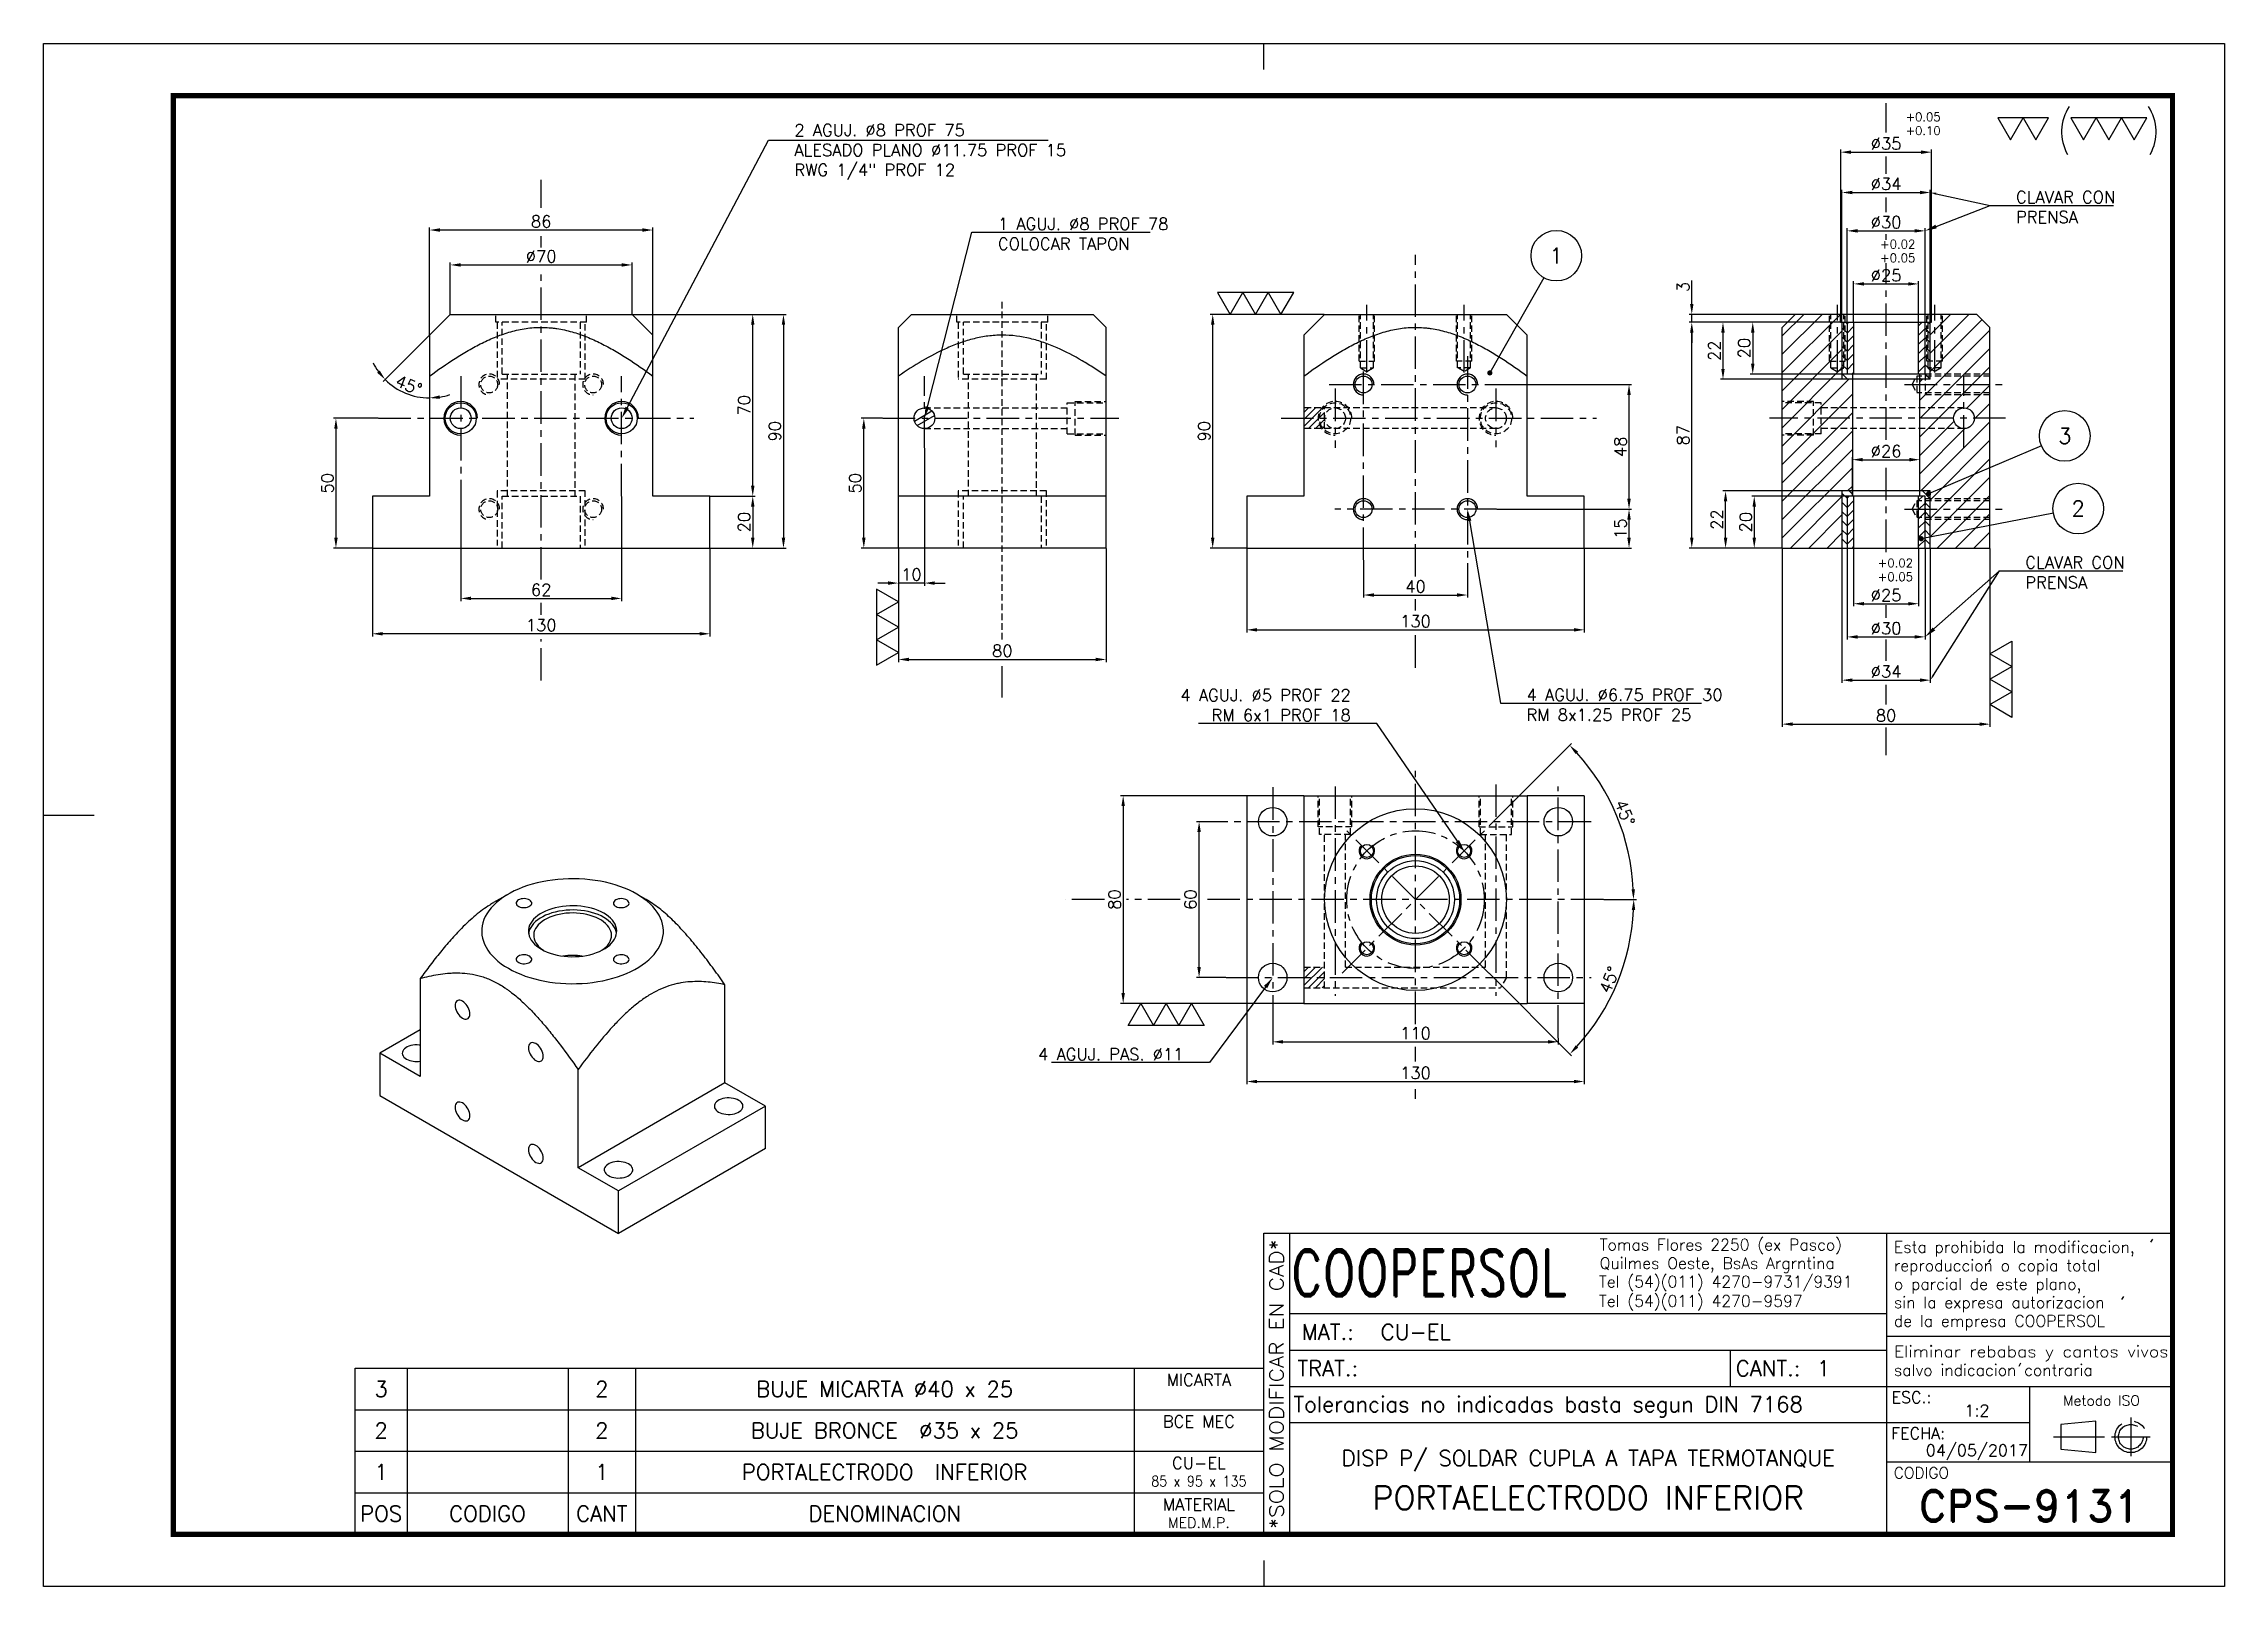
# Model space of a CAD drawing. Extents: x 0 to 3990, y 0 to 1744.
# Drawn here: x 840 to 1680, y 594 to 1188 of the extents above; entities that cross this region are included whole.
import ezdxf
from ezdxf import colors
from ezdxf.entities.mleader import LeaderData, LeaderLine
from ezdxf.enums import TextEntityAlignment as Align
from ezdxf.math import Vec2, Vec3

# ---------------------------------------------------------------- set-up
doc = ezdxf.new("R2010")
doc.units = 0
doc.header["$LTSCALE"] = 10
doc.header["$MEASUREMENT"] = 0
doc.linetypes.add('CENTER', pattern=[2, 1.25, -0.25, 0.25, -0.25])
doc.linetypes.add('HIDDEN', pattern=[0.375, 0.25, -0.125])
doc.layers.get('0').update_dxf_attribs({"linetype": 'CONTINUOUS'})
doc.layers.get('DEFPOINTS').update_dxf_attribs({"linetype": 'CONTINUOUS'})
for name, color, linetype in [('0-CO', 3, 'CONTINUOUS'), ('0-POS', 3, 'CONTINUOUS'), ('1', 1, 'CENTER'), ('CL', 1, 'CENTER'), ('CO', 3, 'CONTINUOUS'), ('FI', 1, 'CONTINUOUS'), ('OC', 1, 'HIDDEN'), ('POS', 3, 'CONTINUOUS'), ('RY', 5, 'CONTINUOUS')]:
    doc.layers.add(name, color=color, linetype=linetype)
doc.styles.add('ROMAND', font='ROMAND')
doc.styles.add('ROMANS', font='ROMANS.SHX')
doc.dimstyles.new('2', dxfattribs={"dimscale": 2, "dimtxt": 2.3, "dimasz": 2, "dimexe": 0.5, "dimexo": 0.0625, "dimgap": 0.5, "dimtad": 1, "dimdec": 4, "dimdsep": 46, "dimtxsty": 'ROMANS', "dimcen": -2, "dimclrt": 7, "dimadec": 0, "dimazin": 0, "dimtfac": 0.869565, "dimtdec": 4, "dimtmove": 0, "dimatfit": 3, "dimfxl": 1, "dimtolj": 1, "dimarcsym": 0})
pattern_1 = [(135, (11611.4102, -10538.0623), (-1.76776695, -1.76776695), [])]

msp = doc.modelspace()

# ---------------------------------------------------------------- blocks, each defined once
blk = doc.blocks.new('A3G')
for p, q in [((235, 292), (235, 297)), ((0, 148.5), (9.75, 148.5)), ((235, 5), (235, 0))]:
    blk.add_line(p, q)
blk.add_lwpolyline([(0, 297), (420, 297), (420, 0), (0, 0)], close=True)
at = {"const_width": 1}
blk.add_lwpolyline([(25, 287), (410, 287), (410, 10), (25, 10)], close=True, dxfattribs=at)
blk = doc.blocks.new('COOPERSOLROT-02')
for p, q in [((0, 58), (175, 58)), ((0, 0), (0, 58)), ((5, 0), (5, 58)), ((120, 0), (120, 58)), ((175, 0), (175, 58)), ((5, 42.5), (120, 42.5)), ((120, 38.19), (175, 38.19)), ((5, 35.5), (120, 35.5)), ((89.89, 28.5), (89.89, 35.5)), ((5, 28.5), (175, 28.5)), ((147.5, 14), (147.5, 28.5)), ((147.5, 21.5), (5, 21.5)), ((120, 14), (175, 14)), ((0, 0), (175, 0))]:
    blk.add_line(p, q)
at = {"color": 1, "linetype": 'CENTER'}
blk.add_line((166.98, 22.51), (166.98, 15.06), dxfattribs=at)
for points in [[(152.09, 18.79), (161.93, 18.79)], [(163.26, 18.79), (170.71, 18.79)]]:
    blk.add_lwpolyline(points, dxfattribs=at)
at = {"layer": '1'}
for points in [[(170.85, 56.26), (171.21, 56.85)], [(139.66, 52.43), (140.02, 53.02)], [(165.28, 45.22), (165.64, 45.81)], [(145.46, 32.42), (145.82, 33.01)]]:
    blk.add_lwpolyline(points, dxfattribs=at)
blk.add_lwpolyline([(160.25, 18.79), (160.25, 21.83), (153.47, 21.16), (153.47, 16.41), (160.25, 15.74)], close=True, dxfattribs=at)
for radius in [3.05, 2.37]:
    blk.add_circle((166.98, 18.79), radius, dxfattribs=at)
at = {"style": 'ROMANS', "width": 0.996387}
blk.add_text('*SOLO MODIFICAR EN CAD*', height=2.7, rotation=90, dxfattribs=at).set_placement((3.77, 1.09), (3.77, 56.81), align=Align.FIT)
at = {"style": 'ROMAND', "width": 0.75}
blk.add_text('COOPERSOL', height=9, dxfattribs=at).set_placement((5.26, 45.85))
at = {"style": 'ROMANS'}
for s, p in [('MAT.:', (7.32, 37.47)), ('TRAT.:', (6.5, 30.47)), ('CANT.:', (90.89, 30.47)), ('Tolerancias no indicadas basta segun DIN 7168', (5.7, 23.56))]:
    blk.add_text(s, height=3, dxfattribs=at).set_placement(p)
for tag, height, style, p in [('CONJUNTO', 2.3, 'ROMANS', (62.5, 17.5)), ('SUBCONJUNTO', 3, 'ROMANS', (62.5, 11.5)), ('COD-PLA', 6, 'ROMAND', (147.5, 5.5)), ('DENOMINACION', 4.5, 'ROMANS', (62.5, 4.75))]:
    blk.add_attdef(tag, text='', height=height, dxfattribs=dict(style=style)).set_placement(p, align=Align.MIDDLE)
at = {"layer": '1', "style": 'ROMANS'}
for s, height, p in [('Tomas Flores 2250 (ex Pasco)', 2.2, (64.69, 54.68)), ('Esta prohibida la modificacion,', 2.2, (121.36, 54.23)), ('Quilmes Oeste, BsAs Argrntina', 2.2, (64.69, 51.12)), ('reproduccion o copia total', 2.2, (121.36, 50.67)), ('Tel (54)(011) 4270-9731/9391', 2.2, (64.55, 47.56)), ('Tel (54)(011) 4270-9597', 2.2, (64.55, 43.83)), ('o parcial de este plano,', 2.2, (121.36, 47.11)), ('sin la expresa autorizacion ', 2.2, (121.36, 43.55)), ('de la empresa COOPERSOL', 2.2, (121.36, 39.99)), ('salvo indicacion contraria', 2.2, (121.36, 30.54)), ('ESC.:', 2.25, (120.89, 25.29)), ('FECHA:', 2.25, (120.81, 18.36)), ('CODIGO', 2.16, (121.33, 10.78))]:
    blk.add_text(s, height=height, dxfattribs=at).set_placement(p)
at = {"layer": '1', "style": 'ROMANS', "width": 0.96139}
blk.add_text('Eliminar rebabas y cantos vivos', height=2.2, dxfattribs=at).set_placement((121.34, 34.1), (174.21, 34.1), align=Align.FIT)
at = {"layer": '1', "style": 'ROMANS'}
blk.add_text('Metodo ISO', height=1.948, dxfattribs=at).set_placement((161.34, 25.77), align=Align.MIDDLE)
for tag, p in [('MAT', (22.51, 37.47)), ('TRAT', (22.51, 30.47)), ('CANT', (106.49, 30.47))]:
    blk.add_attdef(tag, p, '', height=3, dxfattribs=at)
for tag, p in [('ESC', (137.33, 22.73)), ('FECHA', (137.33, 15.06))]:
    blk.add_attdef(tag, text='', height=2.25, dxfattribs=at).set_placement(p, align=Align.CENTER)
blk = doc.blocks.new('*D230')
at = {"layer": 'CO', "color": 0, "lineweight": -2}
for p, q in [((1348.43, 989.1), (1348.43, 974.69)), ((1388.43, 987.91), (1388.43, 974.69)), ((1352.43, 975.69), (1384.43, 975.69))]:
    blk.add_line(p, q, dxfattribs=at)
at = {"layer": 'CO', "color": 0}
for points in [[(1352.43, 976.36), (1352.43, 975.02), (1348.43, 975.69)], [(1384.43, 976.36), (1384.43, 975.02), (1388.43, 975.69)]]:
    blk.add_solid(points, dxfattribs=at)
at = {"layer": 'DEFPOINTS', "color": 0}
for p in [(1348.43, 989.23), (1388.43, 988.04), (1388.43, 975.69)]:
    blk.add_point(p, dxfattribs=at)
at = {"layer": 'CO', "color": 7, "insert": (1368.43, 978.99), "char_height": 4.6, "attachment_point": 5, "style": 'ROMANS'}
blk.add_mtext('\\A1;40', dxfattribs=at)
blk = doc.blocks.new('*D231')
at = {"layer": 'CO', "color": 0, "lineweight": -2}
for p, q in [((1399.75, 1008.75), (1451.67, 1008.75)), ((1450.67, 997.75), (1450.67, 1004.75)), ((1433.56, 993.75), (1451.67, 993.75))]:
    blk.add_line(p, q, dxfattribs=at)
at = {"layer": 'CO', "color": 0}
for points in [[(1450, 1004.75), (1451.34, 1004.75), (1450.67, 1008.75)], [(1450, 997.75), (1451.34, 997.75), (1450.67, 993.75)]]:
    blk.add_solid(points, dxfattribs=at)
at = {"layer": 'DEFPOINTS', "color": 0}
for p in [(1399.63, 1008.75), (1450.67, 1008.75), (1433.43, 993.75)]:
    blk.add_point(p, dxfattribs=at)
at = {"layer": 'CO', "color": 7, "insert": (1447.37, 1001.25), "char_height": 4.6, "attachment_point": 5, "rotation": 90, "style": 'ROMANS'}
blk.add_mtext('\\A1;15', dxfattribs=at)
blk = doc.blocks.new('*D232')
at = {"layer": 'CO', "color": 0, "lineweight": -2}
for p, q in [((1399.75, 1056.75), (1451.67, 1056.75)), ((1450.67, 1012.75), (1450.67, 1052.75)), ((1399.75, 1008.75), (1451.67, 1008.75))]:
    blk.add_line(p, q, dxfattribs=at)
at = {"layer": 'CO', "color": 0}
for points in [[(1450, 1052.75), (1451.34, 1052.75), (1450.67, 1056.75)], [(1450, 1012.75), (1451.34, 1012.75), (1450.67, 1008.75)]]:
    blk.add_solid(points, dxfattribs=at)
at = {"layer": 'DEFPOINTS', "color": 0}
for p in [(1399.63, 1056.75), (1450.67, 1056.75), (1399.63, 1008.75)]:
    blk.add_point(p, dxfattribs=at)
at = {"layer": 'CO', "color": 7, "insert": (1447.37, 1032.75), "char_height": 4.6, "attachment_point": 5, "rotation": 90, "style": 'ROMANS'}
blk.add_mtext('\\A1;48', dxfattribs=at)
blk = doc.blocks.new('*D233')
at = {"layer": 'CO', "color": 0, "lineweight": -2}
for p, q in [((1096.78, 1013.75), (1114.14, 1013.75)), ((1113.14, 1009.75), (1113.14, 997.75)), ((1096.78, 993.75), (1114.14, 993.75))]:
    blk.add_line(p, q, dxfattribs=at)
at = {"layer": 'CO', "color": 0}
for points in [[(1112.48, 1009.75), (1113.81, 1009.75), (1113.14, 1013.75)], [(1112.48, 997.75), (1113.81, 997.75), (1113.14, 993.75)]]:
    blk.add_solid(points, dxfattribs=at)
at = {"layer": 'DEFPOINTS', "color": 0}
for p in [(1096.65, 1013.75), (1096.65, 993.75), (1113.14, 993.75)]:
    blk.add_point(p, dxfattribs=at)
at = {"layer": 'CO', "color": 7, "insert": (1109.84, 1003.75), "char_height": 4.6, "attachment_point": 5, "rotation": 90, "style": 'ROMANS'}
blk.add_mtext('\\A1;20', dxfattribs=at)
blk = doc.blocks.new('*D234')
at = {"layer": 'CO', "color": 0, "lineweight": -2}
for p, q in [((1066.78, 1083.75), (1114.14, 1083.75)), ((1113.14, 1017.75), (1113.14, 1079.75)), ((1096.78, 1013.75), (1114.14, 1013.75))]:
    blk.add_line(p, q, dxfattribs=at)
at = {"layer": 'CO', "color": 0}
for points in [[(1112.48, 1079.75), (1113.81, 1079.75), (1113.14, 1083.75)], [(1112.48, 1017.75), (1113.81, 1017.75), (1113.14, 1013.75)]]:
    blk.add_solid(points, dxfattribs=at)
at = {"layer": 'DEFPOINTS', "color": 0}
for p in [(1066.65, 1083.75), (1113.14, 1083.75), (1096.65, 1013.75)]:
    blk.add_point(p, dxfattribs=at)
at = {"layer": 'CO', "color": 7, "insert": (1109.84, 1048.75), "char_height": 4.6, "attachment_point": 5, "rotation": 90, "style": 'ROMANS'}
blk.add_mtext('\\A1;70', dxfattribs=at)
blk = doc.blocks.new('*D235')
at = {"layer": 'CO', "color": 0, "lineweight": -2}
for p, q in [((1066.78, 1083.75), (1125.98, 1083.75)), ((1124.98, 1079.75), (1124.98, 997.75)), ((1096.78, 993.75), (1125.98, 993.75))]:
    blk.add_line(p, q, dxfattribs=at)
at = {"layer": 'CO', "color": 0}
for points in [[(1124.32, 1079.75), (1125.65, 1079.75), (1124.98, 1083.75)], [(1124.32, 997.75), (1125.65, 997.75), (1124.98, 993.75)]]:
    blk.add_solid(points, dxfattribs=at)
at = {"layer": 'DEFPOINTS', "color": 0}
for p in [(1066.65, 1083.75), (1096.65, 993.75), (1124.98, 993.75)]:
    blk.add_point(p, dxfattribs=at)
at = {"layer": 'CO', "color": 7, "insert": (1121.68, 1038.75), "char_height": 4.6, "attachment_point": 5, "rotation": 90, "style": 'ROMANS'}
blk.add_mtext('\\A1;90', dxfattribs=at)
blk = doc.blocks.new('*D236')
at = {"layer": 'CO', "color": 0, "lineweight": -2}
for p, q in [((1000.65, 1013.63), (1000.65, 973.39)), ((1062.65, 1013.63), (1062.65, 973.39)), ((1004.65, 974.39), (1058.65, 974.39))]:
    blk.add_line(p, q, dxfattribs=at)
at = {"layer": 'CO', "color": 0}
for points in [[(1004.65, 975.06), (1004.65, 973.73), (1000.65, 974.39)], [(1058.65, 975.06), (1058.65, 973.73), (1062.65, 974.39)]]:
    blk.add_solid(points, dxfattribs=at)
at = {"layer": 'DEFPOINTS', "color": 0}
for p in [(1000.65, 1013.75), (1062.65, 1013.75), (1062.65, 974.39)]:
    blk.add_point(p, dxfattribs=at)
at = {"layer": 'CO', "color": 7, "insert": (1031.65, 977.69), "char_height": 4.6, "attachment_point": 5, "style": 'ROMANS'}
blk.add_mtext('\\A1;62', dxfattribs=at)
blk = doc.blocks.new('*D237')
at = {"layer": 'CO', "color": 0, "lineweight": -2}
for p, q in [((966.65, 993.63), (966.65, 959.78)), ((1096.65, 993.63), (1096.65, 959.78)), ((1092.65, 960.78), (970.65, 960.78))]:
    blk.add_line(p, q, dxfattribs=at)
at = {"layer": 'CO', "color": 0}
for points in [[(970.65, 961.44), (970.65, 960.11), (966.65, 960.78)], [(1092.65, 961.44), (1092.65, 960.11), (1096.65, 960.78)]]:
    blk.add_solid(points, dxfattribs=at)
at = {"layer": 'DEFPOINTS', "color": 0}
for p in [(966.65, 993.75), (1096.65, 993.75), (966.65, 960.78)]:
    blk.add_point(p, dxfattribs=at)
at = {"layer": 'CO', "color": 7, "insert": (1031.65, 964.08), "char_height": 4.6, "attachment_point": 5, "style": 'ROMANS'}
blk.add_mtext('\\A1;130', dxfattribs=at)
blk = doc.blocks.new('*D238')
at = {"layer": 'CO', "color": 0, "lineweight": -2}
for p, q in [((996.65, 1083.88), (996.65, 1103.78)), ((1000.65, 1102.78), (1062.65, 1102.78)), ((1066.65, 1083.88), (1066.65, 1103.78))]:
    blk.add_line(p, q, dxfattribs=at)
at = {"layer": 'CO', "color": 0}
for points in [[(1000.65, 1103.45), (1000.65, 1102.12), (996.65, 1102.78)], [(1062.65, 1103.45), (1062.65, 1102.12), (1066.65, 1102.78)]]:
    blk.add_solid(points, dxfattribs=at)
at = {"layer": 'DEFPOINTS', "color": 0}
for p in [(1066.65, 1102.78), (996.65, 1083.75), (1066.65, 1083.75)]:
    blk.add_point(p, dxfattribs=at)
at = {"layer": 'CO', "color": 7, "insert": (1031.65, 1106.08), "char_height": 4.6, "attachment_point": 5, "style": 'ROMANS'}
blk.add_mtext('\\A1;%%C70', dxfattribs=at)
blk = doc.blocks.new('*D239')
at = {"layer": 'CO', "color": 0, "lineweight": -2}
blk.add_line((988.57, 1075.66), (970.85, 1057.95), dxfattribs=at)
for start, end in [(206.02058, 215.51029), (225, 270), (279.48971, 288.97942)]:
    blk.add_arc((988.65, 1075.75), 24.18, start, end, dxfattribs=at)
at = {"layer": 'CO', "color": 0}
for points in [[(969.48, 1062.14), (968.46, 1061.28), (971.56, 1058.66)], [(992.69, 1051.24), (992.58, 1052.57), (988.65, 1051.57)]]:
    blk.add_solid(points, dxfattribs=at)
at = {"layer": 'DEFPOINTS', "color": 0}
for p in [(996.65, 1083.75), (988.65, 1075.75), (988.65, 1060.02), (976.56, 1054.81), (988.65, 1013.75)]:
    blk.add_point(p, dxfattribs=at)
at = {"layer": 'CO', "color": 7, "insert": (980.66, 1056.46), "char_height": 4.6, "attachment_point": 5, "rotation": 337.5, "style": 'ROMANS'}
blk.add_mtext('\\A1;45°', dxfattribs=at)
blk = doc.blocks.new('*D240')
at = {"layer": 'CO', "color": 0, "lineweight": -2}
for p, q in [((968.84, 1043.75), (951.6, 1043.75)), ((952.6, 1039.75), (952.6, 997.75)), ((966.53, 993.75), (951.6, 993.75))]:
    blk.add_line(p, q, dxfattribs=at)
at = {"layer": 'CO', "color": 0}
for points in [[(951.94, 1039.75), (953.27, 1039.75), (952.6, 1043.75)], [(951.94, 997.75), (953.27, 997.75), (952.6, 993.75)]]:
    blk.add_solid(points, dxfattribs=at)
at = {"layer": 'DEFPOINTS', "color": 0}
for p in [(968.97, 1043.75), (952.6, 993.75), (966.65, 993.75)]:
    blk.add_point(p, dxfattribs=at)
at = {"layer": 'CO', "color": 7, "insert": (949.3, 1018.75), "char_height": 4.6, "attachment_point": 5, "rotation": 90, "style": 'ROMANS'}
blk.add_mtext('\\A1;50', dxfattribs=at)
blk = doc.blocks.new('*D241')
at = {"layer": 'CO', "color": 0, "lineweight": -2}
for p, q in [((1179.28, 1032.27), (1179.28, 979.29)), ((1169.28, 993.63), (1169.28, 979.29)), ((1165.28, 980.29), (1161.28, 980.29)), ((1179.28, 980.29), (1169.28, 980.29)), ((1183.28, 980.29), (1187.28, 980.29))]:
    blk.add_line(p, q, dxfattribs=at)
at = {"layer": 'CO', "color": 0}
for points in [[(1165.28, 980.96), (1165.28, 979.62), (1169.28, 980.29)], [(1183.28, 980.96), (1183.28, 979.62), (1179.28, 980.29)]]:
    blk.add_solid(points, dxfattribs=at)
at = {"layer": 'DEFPOINTS', "color": 0}
for p in [(1179.28, 1032.39), (1169.28, 993.75), (1169.28, 980.29)]:
    blk.add_point(p, dxfattribs=at)
at = {"layer": 'CO', "color": 7, "insert": (1174.28, 983.59), "char_height": 4.6, "attachment_point": 5, "style": 'ROMANS'}
blk.add_mtext('\\A1;10', dxfattribs=at)
blk = doc.blocks.new('*D242')
at = {"layer": 'CO', "color": 0, "lineweight": -2}
for p, q in [((1169.28, 993.63), (1169.28, 949.89)), ((1249.28, 993.63), (1249.28, 949.89)), ((1173.28, 950.89), (1245.28, 950.89))]:
    blk.add_line(p, q, dxfattribs=at)
at = {"layer": 'CO', "color": 0}
for points in [[(1173.28, 951.55), (1173.28, 950.22), (1169.28, 950.89)], [(1245.28, 951.55), (1245.28, 950.22), (1249.28, 950.89)]]:
    blk.add_solid(points, dxfattribs=at)
at = {"layer": 'DEFPOINTS', "color": 0}
for p in [(1169.28, 993.75), (1249.28, 993.75), (1249.28, 950.89)]:
    blk.add_point(p, dxfattribs=at)
at = {"layer": 'CO', "color": 7, "insert": (1209.28, 954.19), "char_height": 4.6, "attachment_point": 5, "style": 'ROMANS'}
blk.add_mtext('\\A1;80', dxfattribs=at)
blk = doc.blocks.new('*D243')
at = {"layer": 'CO', "color": 0, "lineweight": -2}
for p, q in [((1333.31, 1083.75), (1289.32, 1083.75)), ((1290.32, 997.75), (1290.32, 1079.75)), ((1303.31, 993.75), (1289.32, 993.75))]:
    blk.add_line(p, q, dxfattribs=at)
at = {"layer": 'CO', "color": 0}
for points in [[(1289.65, 1079.75), (1290.99, 1079.75), (1290.32, 1083.75)], [(1289.65, 997.75), (1290.99, 997.75), (1290.32, 993.75)]]:
    blk.add_solid(points, dxfattribs=at)
at = {"layer": 'DEFPOINTS', "color": 0}
for p in [(1290.32, 1083.75), (1333.43, 1083.75), (1303.43, 993.75)]:
    blk.add_point(p, dxfattribs=at)
at = {"layer": 'CO', "color": 7, "insert": (1287.02, 1038.75), "char_height": 4.6, "attachment_point": 5, "rotation": 90, "style": 'ROMANS'}
blk.add_mtext('\\A1;90', dxfattribs=at)
blk = doc.blocks.new('*D244')
at = {"layer": 'CO', "color": 0, "lineweight": -2}
for p, q in [((1303.43, 993.63), (1303.43, 961.29)), ((1433.43, 993.63), (1433.43, 961.29)), ((1307.43, 962.29), (1429.43, 962.29))]:
    blk.add_line(p, q, dxfattribs=at)
at = {"layer": 'CO', "color": 0}
for points in [[(1307.43, 962.96), (1307.43, 961.62), (1303.43, 962.29)], [(1429.43, 962.96), (1429.43, 961.62), (1433.43, 962.29)]]:
    blk.add_solid(points, dxfattribs=at)
at = {"layer": 'DEFPOINTS', "color": 0}
for p in [(1303.43, 993.75), (1433.43, 993.75), (1433.43, 962.29)]:
    blk.add_point(p, dxfattribs=at)
at = {"layer": 'CO', "color": 7, "insert": (1368.43, 965.59), "char_height": 4.6, "attachment_point": 5, "style": 'ROMANS'}
blk.add_mtext('\\A1;130', dxfattribs=at)
blk = doc.blocks.new('*D245')
at = {"layer": 'CO', "color": 0, "lineweight": -2}
for p, q in [((1291.08, 888.43), (1284.07, 888.43)), ((1285.07, 832.43), (1285.07, 884.43)), ((1295.32, 828.43), (1284.07, 828.43))]:
    blk.add_line(p, q, dxfattribs=at)
at = {"layer": 'CO', "color": 0}
for points in [[(1284.4, 884.43), (1285.74, 884.43), (1285.07, 888.43)], [(1284.4, 832.43), (1285.74, 832.43), (1285.07, 828.43)]]:
    blk.add_solid(points, dxfattribs=at)
at = {"layer": 'DEFPOINTS', "color": 0}
for p in [(1285.07, 888.43), (1291.21, 888.43), (1295.44, 828.43)]:
    blk.add_point(p, dxfattribs=at)
at = {"layer": 'CO', "color": 7, "insert": (1281.77, 858.43), "char_height": 4.6, "attachment_point": 5, "rotation": 90, "style": 'ROMANS'}
blk.add_mtext('\\A1;60', dxfattribs=at)
blk = doc.blocks.new('*D246')
at = {"layer": 'CO', "color": 0, "lineweight": -2}
for p, q in [((1303.31, 898.43), (1254.83, 898.43)), ((1255.83, 894.43), (1255.83, 822.43)), ((1303.31, 818.43), (1254.83, 818.43))]:
    blk.add_line(p, q, dxfattribs=at)
at = {"layer": 'CO', "color": 0}
for points in [[(1255.16, 894.43), (1256.49, 894.43), (1255.83, 898.43)], [(1255.16, 822.43), (1256.49, 822.43), (1255.83, 818.43)]]:
    blk.add_solid(points, dxfattribs=at)
at = {"layer": 'DEFPOINTS', "color": 0}
for p in [(1303.43, 898.43), (1255.83, 818.43), (1303.43, 818.43)]:
    blk.add_point(p, dxfattribs=at)
at = {"layer": 'CO', "color": 7, "insert": (1252.53, 858.43), "char_height": 4.6, "attachment_point": 5, "rotation": 90, "style": 'ROMANS'}
blk.add_mtext('\\A1;80', dxfattribs=at)
blk = doc.blocks.new('*D247')
at = {"layer": 'CO', "color": 0, "lineweight": -2}
for p, q in [((1313.43, 810.12), (1313.43, 802.66)), ((1317.43, 803.66), (1419.43, 803.66)), ((1423.43, 805.09), (1423.43, 802.66))]:
    blk.add_line(p, q, dxfattribs=at)
at = {"layer": 'CO', "color": 0}
for points in [[(1317.43, 804.33), (1317.43, 803), (1313.43, 803.66)], [(1419.43, 804.33), (1419.43, 803), (1423.43, 803.66)]]:
    blk.add_solid(points, dxfattribs=at)
at = {"layer": 'DEFPOINTS', "color": 0}
for p in [(1313.43, 810.24), (1423.43, 805.22), (1423.43, 803.66)]:
    blk.add_point(p, dxfattribs=at)
at = {"layer": 'CO', "color": 7, "insert": (1368.43, 806.96), "char_height": 4.6, "attachment_point": 5, "style": 'ROMANS'}
blk.add_mtext('\\A1;110', dxfattribs=at)
blk = doc.blocks.new('*D248')
at = {"layer": 'CO', "color": 0, "lineweight": -2}
for p, q in [((1303.43, 818.3), (1303.43, 787.38)), ((1433.43, 818.3), (1433.43, 787.38)), ((1307.43, 788.38), (1429.43, 788.38))]:
    blk.add_line(p, q, dxfattribs=at)
at = {"layer": 'CO', "color": 0}
for points in [[(1307.43, 789.05), (1307.43, 787.72), (1303.43, 788.38)], [(1429.43, 789.05), (1429.43, 787.72), (1433.43, 788.38)]]:
    blk.add_solid(points, dxfattribs=at)
at = {"layer": 'DEFPOINTS', "color": 0}
for p in [(1303.43, 818.43), (1433.43, 818.43), (1433.43, 788.38)]:
    blk.add_point(p, dxfattribs=at)
at = {"layer": 'CO', "color": 7, "insert": (1368.43, 791.68), "char_height": 4.6, "attachment_point": 5, "style": 'ROMANS'}
blk.add_mtext('\\A1;130', dxfattribs=at)
blk = doc.blocks.new('*D249')
at = {"layer": 'CO', "color": 0, "lineweight": -2}
for p, q in [((1396.81, 886.8), (1428.52, 918.52)), ((1440.94, 858.43), (1453.41, 858.43))]:
    blk.add_line(p, q, dxfattribs=at)
blk.add_arc((1368.43, 858.43), 83.98, 2.72934, 42.27066, dxfattribs=at)
at = {"layer": 'CO', "color": 0}
for points in [[(1430.09, 914.46), (1431.06, 915.38), (1427.81, 917.81)], [(1452.98, 862.44), (1451.65, 862.41), (1452.41, 858.43)]]:
    blk.add_solid(points, dxfattribs=at)
at = {"layer": 'DEFPOINTS', "color": 0}
for p in [(1396.72, 886.71), (1449.55, 880.16), (1286.62, 858.43), (1440.82, 858.43), (1340.15, 830.14)]:
    blk.add_point(p, dxfattribs=at)
at = {"layer": 'CO', "color": 7, "insert": (1449.07, 891.83), "char_height": 4.6, "attachment_point": 5, "rotation": 292.5, "style": 'ROMANS'}
blk.add_mtext('\\A1;45°', dxfattribs=at)
blk = doc.blocks.new('*D250')
at = {"layer": 'CO', "color": 0, "lineweight": -2}
for p, q in [((1440.94, 858.43), (1453.5, 858.43)), ((1396.81, 830.06), (1428.58, 798.28))]:
    blk.add_line(p, q, dxfattribs=at)
blk.add_arc((1368.43, 858.43), 84.07, 317.72642, 357.27358, dxfattribs=at)
at = {"layer": 'CO', "color": 0}
for points in [[(1451.74, 854.45), (1453.07, 854.41), (1452.5, 858.43)], [(1431.12, 801.42), (1430.16, 802.34), (1427.88, 798.98)]]:
    blk.add_solid(points, dxfattribs=at)
at = {"layer": 'DEFPOINTS', "color": 0}
for p in [(1340.15, 886.71), (1286.62, 858.43), (1440.82, 858.43), (1396.72, 830.14), (1441.24, 816.4)]:
    blk.add_point(p, dxfattribs=at)
at = {"layer": 'CO', "color": 7, "insert": (1443.05, 827.52), "char_height": 4.6, "attachment_point": 5, "rotation": 67.5, "style": 'ROMANS'}
blk.add_mtext('\\A1;45°', dxfattribs=at)
blk = doc.blocks.new('*D251')
at = {"layer": 'CO', "color": 0, "lineweight": -2}
for p, q in [((1532.2, 1083.88), (1532.2, 1147.21)), ((1536.2, 1146.21), (1563.2, 1146.21)), ((1567.2, 1083.88), (1567.2, 1147.21))]:
    blk.add_line(p, q, dxfattribs=at)
at = {"layer": 'CO', "color": 0}
for points in [[(1536.2, 1146.87), (1536.2, 1145.54), (1532.2, 1146.21)], [(1563.2, 1146.87), (1563.2, 1145.54), (1567.2, 1146.21)]]:
    blk.add_solid(points, dxfattribs=at)
at = {"layer": 'DEFPOINTS', "color": 0}
for p in [(1567.2, 1146.21), (1532.2, 1083.75), (1567.2, 1083.75)]:
    blk.add_point(p, dxfattribs=at)
at = {"layer": 'CO', "color": 7, "insert": (1549.7, 1149.51), "char_height": 4.6, "attachment_point": 5, "style": 'ROMANS'}
blk.add_mtext('\\A1;%%C35', dxfattribs=at)
blk = doc.blocks.new('*D252')
at = {"layer": 'CO', "color": 0, "lineweight": -2}
for p, q in [((1536.7, 1013.88), (1536.7, 1028.81)), ((1540.7, 1027.81), (1558.7, 1027.81)), ((1562.7, 1013.88), (1562.7, 1028.81))]:
    blk.add_line(p, q, dxfattribs=at)
at = {"layer": 'CO', "color": 0}
for points in [[(1540.7, 1028.48), (1540.7, 1027.15), (1536.7, 1027.81)], [(1558.7, 1028.48), (1558.7, 1027.15), (1562.7, 1027.81)]]:
    blk.add_solid(points, dxfattribs=at)
at = {"layer": 'DEFPOINTS', "color": 0}
for p in [(1562.7, 1027.81), (1536.7, 1013.75), (1562.7, 1013.75)]:
    blk.add_point(p, dxfattribs=at)
at = {"layer": 'CO', "color": 7, "insert": (1549.7, 1031.11), "char_height": 4.6, "attachment_point": 5, "style": 'ROMANS'}
blk.add_mtext('\\A1;%%C26', dxfattribs=at)
blk = doc.blocks.new('*D253')
at = {"layer": 'CO', "color": 0, "lineweight": -2}
for p, q in [((1537.2, 993.63), (1537.2, 971.35)), ((1562.2, 993.63), (1562.2, 971.35)), ((1541.2, 972.35), (1558.2, 972.35))]:
    blk.add_line(p, q, dxfattribs=at)
at = {"layer": 'CO', "color": 0}
for points in [[(1541.2, 973.02), (1541.2, 971.68), (1537.2, 972.35)], [(1558.2, 973.02), (1558.2, 971.68), (1562.2, 972.35)]]:
    blk.add_solid(points, dxfattribs=at)
at = {"layer": 'DEFPOINTS', "color": 0}
for p in [(1537.2, 993.75), (1562.2, 993.75), (1562.2, 972.35)]:
    blk.add_point(p, dxfattribs=at)
at = {"layer": 'CO', "color": 7, "insert": (1549.7, 975.65), "char_height": 4.6, "attachment_point": 5, "style": 'ROMANS'}
blk.add_mtext('\\A1;%%C25', dxfattribs=at)
blk = doc.blocks.new('*D254')
at = {"layer": 'CO', "color": 0, "lineweight": -2}
for p, q in [((1534.7, 993.63), (1534.7, 958.57)), ((1564.7, 993.63), (1564.7, 958.57)), ((1538.7, 959.57), (1560.7, 959.57))]:
    blk.add_line(p, q, dxfattribs=at)
at = {"layer": 'CO', "color": 0}
for points in [[(1538.7, 960.24), (1538.7, 958.91), (1534.7, 959.57)], [(1560.7, 960.24), (1560.7, 958.91), (1564.7, 959.57)]]:
    blk.add_solid(points, dxfattribs=at)
at = {"layer": 'DEFPOINTS', "color": 0}
for p in [(1534.7, 993.75), (1564.7, 993.75), (1564.7, 959.57)]:
    blk.add_point(p, dxfattribs=at)
at = {"layer": 'CO', "color": 7, "insert": (1549.7, 962.87), "char_height": 4.6, "attachment_point": 5, "style": 'ROMANS'}
blk.add_mtext('\\A1;%%C30', dxfattribs=at)
blk = doc.blocks.new('*D255')
at = {"layer": 'CO', "color": 0, "lineweight": -2}
for p, q in [((1509.7, 993.63), (1509.7, 924.98)), ((1589.7, 993.63), (1589.7, 924.98)), ((1513.7, 925.98), (1585.7, 925.98))]:
    blk.add_line(p, q, dxfattribs=at)
at = {"layer": 'CO', "color": 0}
for points in [[(1513.7, 926.65), (1513.7, 925.31), (1509.7, 925.98)], [(1585.7, 926.65), (1585.7, 925.31), (1589.7, 925.98)]]:
    blk.add_solid(points, dxfattribs=at)
at = {"layer": 'DEFPOINTS', "color": 0}
for p in [(1509.7, 993.75), (1589.7, 993.75), (1589.7, 925.98)]:
    blk.add_point(p, dxfattribs=at)
at = {"layer": 'CO', "color": 7, "insert": (1549.7, 929.28), "char_height": 4.6, "attachment_point": 5, "style": 'ROMANS'}
blk.add_mtext('\\A1;80', dxfattribs=at)
blk = doc.blocks.new('*D256')
at = {"layer": 'CO', "color": 0, "lineweight": -2}
for p, q in [((1474.85, 1087.75), (1474.85, 1096.82)), ((1514.57, 1083.75), (1473.85, 1083.75)), ((1474.85, 1080.75), (1474.85, 1083.75)), ((1532.07, 1080.75), (1473.85, 1080.75)), ((1474.85, 1076.75), (1474.85, 1072.75))]:
    blk.add_line(p, q, dxfattribs=at)
at = {"layer": 'CO', "color": 0}
for points in [[(1474.18, 1087.75), (1475.51, 1087.75), (1474.85, 1083.75)], [(1474.18, 1076.75), (1475.51, 1076.75), (1474.85, 1080.75)]]:
    blk.add_solid(points, dxfattribs=at)
at = {"layer": 'DEFPOINTS', "color": 0}
for p in [(1474.85, 1083.75), (1514.7, 1083.75), (1532.2, 1080.75)]:
    blk.add_point(p, dxfattribs=at)
at = {"layer": 'CO', "color": 7, "insert": (1471.55, 1094.29), "char_height": 4.6, "attachment_point": 5, "rotation": 90, "style": 'ROMANS'}
blk.add_mtext('\\A1;3', dxfattribs=at)
blk = doc.blocks.new('*D257')
at = {"layer": 'CO', "color": 0, "lineweight": -2}
for p, q in [((1532.07, 1080.75), (1497.34, 1080.75)), ((1498.34, 1076.75), (1498.34, 1064.75)), ((1534.57, 1060.75), (1497.34, 1060.75))]:
    blk.add_line(p, q, dxfattribs=at)
at = {"layer": 'CO', "color": 0}
for points in [[(1497.67, 1076.75), (1499.01, 1076.75), (1498.34, 1080.75)], [(1497.67, 1064.75), (1499.01, 1064.75), (1498.34, 1060.75)]]:
    blk.add_solid(points, dxfattribs=at)
at = {"layer": 'DEFPOINTS', "color": 0}
for p in [(1532.2, 1080.75), (1498.34, 1060.75), (1534.7, 1060.75)]:
    blk.add_point(p, dxfattribs=at)
at = {"layer": 'CO', "color": 7, "insert": (1495.04, 1070.75), "char_height": 4.6, "attachment_point": 5, "rotation": 90, "style": 'ROMANS'}
blk.add_mtext('\\A1;20', dxfattribs=at)
blk = doc.blocks.new('*D258')
at = {"layer": 'CO', "color": 0, "lineweight": -2}
for p, q in [((1534.57, 1013.75), (1497.92, 1013.75)), ((1498.92, 1009.75), (1498.92, 997.75)), ((1509.57, 993.75), (1497.92, 993.75))]:
    blk.add_line(p, q, dxfattribs=at)
at = {"layer": 'CO', "color": 0}
for points in [[(1498.25, 1009.75), (1499.58, 1009.75), (1498.92, 1013.75)], [(1498.25, 997.75), (1499.58, 997.75), (1498.92, 993.75)]]:
    blk.add_solid(points, dxfattribs=at)
at = {"layer": 'DEFPOINTS', "color": 0}
for p in [(1534.7, 1013.75), (1498.92, 993.75), (1509.7, 993.75)]:
    blk.add_point(p, dxfattribs=at)
at = {"layer": 'CO', "color": 7, "insert": (1495.62, 1003.75), "char_height": 4.6, "attachment_point": 5, "rotation": 90, "style": 'ROMANS'}
blk.add_mtext('\\A1;20', dxfattribs=at)
blk = doc.blocks.new('*D259')
at = {"layer": 'CO', "color": 0, "lineweight": -2}
for p, q in [((1532.07, 1080.75), (1473.85, 1080.75)), ((1474.85, 997.75), (1474.85, 1076.75)), ((1509.57, 993.75), (1473.85, 993.75))]:
    blk.add_line(p, q, dxfattribs=at)
at = {"layer": 'CO', "color": 0}
for points in [[(1474.18, 1076.75), (1475.51, 1076.75), (1474.85, 1080.75)], [(1474.18, 997.75), (1475.51, 997.75), (1474.85, 993.75)]]:
    blk.add_solid(points, dxfattribs=at)
at = {"layer": 'DEFPOINTS', "color": 0}
for p in [(1474.85, 1080.75), (1532.2, 1080.75), (1509.7, 993.75)]:
    blk.add_point(p, dxfattribs=at)
at = {"layer": 'CO', "color": 7, "insert": (1471.55, 1037.25), "char_height": 4.6, "attachment_point": 5, "rotation": 90, "style": 'ROMANS'}
blk.add_mtext('\\A1;87', dxfattribs=at)
blk = doc.blocks.new('*D260')
at = {"layer": 'CO', "color": 0, "lineweight": -2}
for p, q in [((1163.1, 1043.75), (1154.93, 1043.75)), ((1155.93, 997.75), (1155.93, 1039.75)), ((1169.15, 993.75), (1154.93, 993.75))]:
    blk.add_line(p, q, dxfattribs=at)
at = {"layer": 'CO', "color": 0}
for points in [[(1155.26, 1039.75), (1156.6, 1039.75), (1155.93, 1043.75)], [(1155.26, 997.75), (1156.6, 997.75), (1155.93, 993.75)]]:
    blk.add_solid(points, dxfattribs=at)
at = {"layer": 'DEFPOINTS', "color": 0}
for p in [(1155.93, 1043.75), (1163.22, 1043.75), (1169.28, 993.75)]:
    blk.add_point(p, dxfattribs=at)
at = {"layer": 'CO', "color": 7, "insert": (1152.63, 1018.75), "char_height": 4.6, "attachment_point": 5, "rotation": 90, "style": 'ROMANS'}
blk.add_mtext('\\A1;50', dxfattribs=at)
blk = doc.blocks.new('TOL')
at = {"layer": '0-CO', "style": 'ROMANS'}
for tag, p in [('TOLSUP', (2.34, 3.94)), ('TOLINF', (2.34, 1.29))]:
    blk.add_attdef(tag, p, '', height=1.64, dxfattribs=at)
blk = doc.blocks.new('*D261')
at = {"layer": 'CO', "color": 0, "lineweight": -2}
for p, q in [((1537.2, 1080.88), (1537.2, 1096.49)), ((1541.2, 1095.49), (1558.2, 1095.49)), ((1562.2, 1080.88), (1562.2, 1096.49))]:
    blk.add_line(p, q, dxfattribs=at)
at = {"layer": 'CO', "color": 0}
for points in [[(1541.2, 1096.15), (1541.2, 1094.82), (1537.2, 1095.49)], [(1558.2, 1096.15), (1558.2, 1094.82), (1562.2, 1095.49)]]:
    blk.add_solid(points, dxfattribs=at)
at = {"layer": 'DEFPOINTS', "color": 0}
for p in [(1562.2, 1095.49), (1537.2, 1080.75), (1562.2, 1080.75)]:
    blk.add_point(p, dxfattribs=at)
at = {"layer": 'CO', "color": 7, "insert": (1549.7, 1098.79), "char_height": 4.6, "attachment_point": 5, "style": 'ROMANS'}
blk.add_mtext('\\A1;%%C25', dxfattribs=at)
blk = doc.blocks.new('*D262')
at = {"layer": 'CO', "color": 0, "lineweight": -2}
for p, q in [((1534.7, 1080.88), (1534.7, 1116.91)), ((1538.7, 1115.91), (1560.7, 1115.91)), ((1564.7, 1080.88), (1564.7, 1116.91))]:
    blk.add_line(p, q, dxfattribs=at)
at = {"layer": 'CO', "color": 0}
for points in [[(1538.7, 1116.58), (1538.7, 1115.25), (1534.7, 1115.91)], [(1560.7, 1116.58), (1560.7, 1115.25), (1564.7, 1115.91)]]:
    blk.add_solid(points, dxfattribs=at)
at = {"layer": 'DEFPOINTS', "color": 0}
for p in [(1564.7, 1115.91), (1534.7, 1080.75), (1564.7, 1080.75)]:
    blk.add_point(p, dxfattribs=at)
at = {"layer": 'CO', "color": 7, "insert": (1549.7, 1119.21), "char_height": 4.6, "attachment_point": 5, "style": 'ROMANS'}
blk.add_mtext('\\A1;%%C30', dxfattribs=at)
blk = doc.blocks.new('*D263')
at = {"layer": 'CO', "color": 0, "lineweight": -2}
for p, q in [((988.65, 1075.83), (988.65, 1117.24)), ((1074.65, 1075.83), (1074.65, 1117.24)), ((1070.65, 1116.24), (992.65, 1116.24))]:
    blk.add_line(p, q, dxfattribs=at)
at = {"layer": 'CO', "color": 0}
for points in [[(992.65, 1116.9), (992.65, 1115.57), (988.65, 1116.24)], [(1070.65, 1116.9), (1070.65, 1115.57), (1074.65, 1116.24)]]:
    blk.add_solid(points, dxfattribs=at)
at = {"layer": 'DEFPOINTS', "color": 0}
for p in [(988.65, 1116.24), (988.65, 1075.71), (1074.65, 1075.71)]:
    blk.add_point(p, dxfattribs=at)
at = {"layer": 'CO', "color": 7, "insert": (1031.65, 1119.54), "char_height": 4.6, "attachment_point": 5, "style": 'ROMANS'}
blk.add_mtext('\\A1;86', dxfattribs=at)
blk = doc.blocks.new('LISPIE')
blk.add_line((0, 0), (0, 8))
at = {"layer": 'FI', "color": 7}
for p, q in [((0, 8), (175, 8)), ((10, 8), (10, 0)), ((41, 8), (41, 0)), ((54, 8), (54, 0)), ((150, 8), (150, 0))]:
    blk.add_line(p, q, dxfattribs=at)
at = {"style": 'ROMANS'}
for tag, height, p in [('POS', 3, (5, 4)), ('CODIGO', 3, (25.5, 4)), ('CANT', 3, (47.5, 4)), ('DENOMINACION', 3, (102, 4)), ('MATERIAL', 2.3, (162.5, 5.75)), ('MED.M.P.', 2, (162.5, 2.25))]:
    blk.add_attdef(tag, text='', height=height, dxfattribs=at).set_placement(p, align=Align.MIDDLE)
blk = doc.blocks.new('*D328')
at = {"layer": 'CO', "color": 0, "lineweight": -2}
for p, q in [((1532.57, 1015.75), (1486.87, 1015.75)), ((1487.87, 997.75), (1487.87, 1011.75)), ((1509.57, 993.75), (1486.87, 993.75))]:
    blk.add_line(p, q, dxfattribs=at)
at = {"layer": 'CO', "color": 0}
for points in [[(1487.2, 1011.75), (1488.53, 1011.75), (1487.87, 1015.75)], [(1487.2, 997.75), (1488.53, 997.75), (1487.87, 993.75)]]:
    blk.add_solid(points, dxfattribs=at)
at = {"layer": 'DEFPOINTS', "color": 0}
for p in [(1487.87, 1015.75), (1532.7, 1015.75), (1509.7, 993.75)]:
    blk.add_point(p, dxfattribs=at)
at = {"layer": 'CO', "color": 7, "insert": (1484.57, 1004.75), "char_height": 4.6, "attachment_point": 5, "rotation": 90, "style": 'ROMANS'}
blk.add_mtext('\\A1;22', dxfattribs=at)
blk = doc.blocks.new('*D329')
at = {"layer": 'CO', "color": 0, "lineweight": -2}
for p, q in [((1532.07, 1080.75), (1485.87, 1080.75)), ((1486.87, 1076.75), (1486.87, 1062.75)), ((1532.57, 1058.75), (1485.87, 1058.75))]:
    blk.add_line(p, q, dxfattribs=at)
at = {"layer": 'CO', "color": 0}
for points in [[(1486.2, 1076.75), (1487.53, 1076.75), (1486.87, 1080.75)], [(1486.2, 1062.75), (1487.53, 1062.75), (1486.87, 1058.75)]]:
    blk.add_solid(points, dxfattribs=at)
at = {"layer": 'DEFPOINTS', "color": 0}
for p in [(1532.2, 1080.75), (1486.87, 1058.75), (1532.7, 1058.75)]:
    blk.add_point(p, dxfattribs=at)
at = {"layer": 'CO', "color": 7, "insert": (1483.57, 1069.75), "char_height": 4.6, "attachment_point": 5, "rotation": 90, "style": 'ROMANS'}
blk.add_mtext('\\A1;22', dxfattribs=at)
blk = doc.blocks.new('*D330')
at = {"layer": 'CO', "color": 0, "lineweight": -2}
for p, q in [((1532.7, 993.63), (1532.7, 941.92)), ((1566.7, 993.63), (1566.7, 941.92)), ((1536.7, 942.92), (1562.7, 942.92))]:
    blk.add_line(p, q, dxfattribs=at)
at = {"layer": 'CO', "color": 0}
for points in [[(1536.7, 943.58), (1536.7, 942.25), (1532.7, 942.92)], [(1562.7, 943.58), (1562.7, 942.25), (1566.7, 942.92)]]:
    blk.add_solid(points, dxfattribs=at)
at = {"layer": 'DEFPOINTS', "color": 0}
for p in [(1532.7, 993.75), (1566.7, 993.75), (1566.7, 942.92)]:
    blk.add_point(p, dxfattribs=at)
at = {"layer": 'CO', "color": 7, "insert": (1549.7, 946.22), "char_height": 4.6, "attachment_point": 5, "style": 'ROMANS'}
blk.add_mtext('\\A1;%%C34', dxfattribs=at)
blk = doc.blocks.new('*D331')
at = {"layer": 'CO', "color": 0, "lineweight": -2}
for p, q in [((1532.7, 1080.88), (1532.7, 1131.68)), ((1536.7, 1130.68), (1562.7, 1130.68)), ((1566.7, 1080.88), (1566.7, 1131.68))]:
    blk.add_line(p, q, dxfattribs=at)
at = {"layer": 'CO', "color": 0}
for points in [[(1536.7, 1131.35), (1536.7, 1130.01), (1532.7, 1130.68)], [(1562.7, 1131.35), (1562.7, 1130.01), (1566.7, 1130.68)]]:
    blk.add_solid(points, dxfattribs=at)
at = {"layer": 'DEFPOINTS', "color": 0}
for p in [(1566.7, 1130.68), (1532.7, 1080.75), (1566.7, 1080.75)]:
    blk.add_point(p, dxfattribs=at)
at = {"layer": 'CO', "color": 7, "insert": (1549.7, 1133.98), "char_height": 4.6, "attachment_point": 5, "style": 'ROMANS'}
blk.add_mtext('\\A1;%%C34', dxfattribs=at)
blk = doc.blocks.new('POS')
at = {"layer": '0-POS'}
blk.add_circle((0, 0), 6.5, dxfattribs=at)
at = {"layer": '0-POS', "style": 'ROMANS', "flags": 4}
blk.add_attdef('P', text='', height=4, dxfattribs=at).set_placement((0, 0), align=Align.MIDDLE)

# ---------------------------------------------------------------- dimensions: what is measured, and where the dimension line sits
at = {"layer": 'CO'}
for base, p1, p2, picture, middle in [((1567.19673, 1146.20692), (1532.19673, 1083.75281), (1567.19673, 1083.75281), '*D251', (1549.69673, 1149.50692)), ((1566.69673, 1130.67893), (1532.69673, 1080.75281), (1566.69673, 1080.75281), '*D331', (1549.69673, 1133.97893)), ((1066.65348, 1102.78344), (996.65348, 1083.75281), (1066.65348, 1083.75281), '*D238', (1031.65348, 1106.08344)), ((1562.19673, 1095.48512), (1537.19673, 1080.75281), (1562.19673, 1080.75281), '*D261', (1549.69673, 1098.78512)), ((1562.69673, 1027.81311), (1536.69673, 1013.75281), (1562.69673, 1013.75281), '*D252', (1549.69673, 1031.11311)), ((1566.69673, 942.91723), (1532.69673, 993.75281), (1566.69673, 993.75281), '*D330', (1549.69673, 946.21723)), ((1564.69673, 959.57275), (1534.69673, 993.75281), (1564.69673, 993.75281), '*D254', (1549.69673, 962.87275)), ((1562.19673, 972.34846), (1537.19673, 993.75281), (1562.19673, 993.75281), '*D253', (1549.69673, 975.64846))]:
    dim = msp.add_linear_dim(base=base, p1=p1, p2=p2, text='%%C<>', dimstyle='2', dxfattribs=at)
    dim.commit()
    dim.dimension.update_dxf_attribs({"geometry": picture, "text_midpoint": middle})
for base, p1, p2, picture, middle in [((988.65348, 1116.23556), (1074.65348, 1075.70939), (988.65348, 1075.70643), '*D263', (1031.65348, 1119.53556)), ((1169.27919, 980.2906), (1179.27919, 1032.39141), (1169.27919, 993.75281), '*D241', (1174.27919, 983.5906)), ((1062.65348, 974.39178), (1000.65348, 1013.75281), (1062.65348, 1013.75281), '*D236', (1031.65348, 977.69178)), ((966.65348, 960.7761), (1096.65348, 993.75281), (966.65348, 993.75281), '*D237', (1031.65348, 964.0761)), ((1249.27919, 950.88613), (1169.27919, 993.75281), (1249.27919, 993.75281), '*D242', (1209.27919, 954.18613)), ((1433.43275, 962.29143), (1303.43275, 993.75281), (1433.43275, 993.75281), '*D244', (1368.43275, 965.59143)), ((1589.69673, 925.98007), (1509.69673, 993.75281), (1589.69673, 993.75281), '*D255', (1549.69673, 929.28007)), ((1388.43275, 975.69081), (1348.43275, 989.22563), (1388.43275, 988.0381), '*D230', (1368.43275, 978.99081)), ((1433.43275, 788.38202), (1303.43275, 818.42907), (1433.43275, 818.42907), '*D248', (1368.43275, 791.68202)), ((1423.43275, 803.66303), (1313.43275, 810.2416), (1423.43275, 805.21863), '*D247', (1368.43275, 806.96303))]:
    dim = msp.add_linear_dim(base=base, p1=p1, p2=p2, dimstyle='2', dxfattribs=at)
    dim.commit()
    dim.dimension.update_dxf_attribs({"geometry": picture, "text_midpoint": middle})
dim = msp.add_linear_dim(base=(1564.69673, 1115.91449), p1=(1534.69673, 1080.75281), p2=(1564.69673, 1080.75281), text='%%C<>', dimstyle='2', dxfattribs=at)
dim.commit()
dim.dimension.update_dxf_attribs({"geometry": '*D262', "text_midpoint": (1549.69673, 1115.91449), "dimtype": 160})
for base, p1, p2, picture, middle in [((1474.84505, 1083.75281), (1532.19673, 1080.75281), (1514.69673, 1083.75281), '*D256', (1471.54505, 1094.28614)), ((1113.14263, 1083.75281), (1096.65348, 1013.75281), (1066.65348, 1083.75281), '*D234', (1109.84263, 1048.75281)), ((1124.98345, 993.75281), (1066.65348, 1083.75281), (1096.65348, 993.75281), '*D235', (1121.68345, 1038.75281)), ((1290.3208, 1083.75281), (1303.43275, 993.75281), (1333.43275, 1083.75281), '*D243', (1287.0208, 1038.75281)), ((1474.84505, 1080.75281), (1509.69673, 993.75281), (1532.19673, 1080.75281), '*D259', (1471.54505, 1037.25281)), ((1486.8656, 1058.75281), (1532.19673, 1080.75281), (1532.69673, 1058.75281), '*D329', (1483.5656, 1069.75281)), ((1498.34014, 1060.75281), (1532.19673, 1080.75281), (1534.69673, 1060.75281), '*D257', (1495.04014, 1070.75281)), ((952.60362, 993.75281), (968.96745, 1043.75281), (966.65348, 993.75281), '*D240', (949.30362, 1018.75281)), ((1155.93027, 1043.75281), (1169.27919, 993.75281), (1163.22476, 1043.75281), '*D260', (1152.63027, 1018.75281)), ((1113.14263, 993.75281), (1096.65348, 1013.75281), (1096.65348, 993.75281), '*D233', (1109.84263, 1003.75281)), ((1450.67062, 1008.75281), (1433.43275, 993.75281), (1399.62514, 1008.75281), '*D231', (1447.37062, 1001.25281)), ((1487.8656, 1015.75281), (1509.69673, 993.75281), (1532.69673, 1015.75281), '*D328', (1484.5656, 1004.75281)), ((1498.91716, 993.75281), (1534.69673, 1013.75281), (1509.69673, 993.75281), '*D258', (1495.61716, 1003.75281)), ((1255.82617, 818.42907), (1303.43275, 898.42907), (1303.43275, 818.42907), '*D246', (1252.52617, 858.42907)), ((1285.07143, 888.42907), (1295.44036, 828.42907), (1291.20847, 888.42907), '*D245', (1281.77143, 858.42907))]:
    dim = msp.add_linear_dim(base=base, p1=p1, p2=p2, angle=90, dimstyle='2', dxfattribs=at)
    dim.commit()
    dim.dimension.update_dxf_attribs({"geometry": picture, "text_midpoint": middle})
for base, line1, line2, picture, middle in [((976.56432, 1054.81377), ((988.65348, 1060.02462), (988.65348, 1013.75281)), ((996.65348, 1083.75281), (988.65348, 1075.75281)), '*D239', (980.66369, 1056.46376)), ((1449.54925, 880.16417), ((1440.81674, 858.42907), (1286.62321, 858.42907)), ((1340.14848, 830.1448), (1396.71702, 886.71334)), '*D249', (1449.06709, 891.82891)), ((1441.23785, 816.39503), ((1396.71702, 830.1448), (1340.14848, 886.71334)), ((1440.81674, 858.42907), (1286.62321, 858.42907)), '*D250', (1443.05273, 827.52046))]:
    dim = msp.add_angular_dim_2l(base=base, line1=line1, line2=line2, dimstyle='2', dxfattribs=at)
    dim.commit()
    dim.dimension.update_dxf_attribs({"geometry": picture, "text_midpoint": middle})
dim = msp.add_linear_dim(base=(1450.67062, 1056.75281), p1=(1399.62514, 1008.75281), p2=(1399.62514, 1056.75281), angle=90, dimstyle='2', override={"dimtmove": 1}, dxfattribs=at)
dim.commit()
dim.dimension.update_dxf_attribs({"geometry": '*D232', "text_midpoint": (1447.37062, 1032.75281)})

# ---------------------------------------------------------------- hatches: boundary and pattern name
at = {"layer": 'RY'}
h = msp.add_hatch(dxfattribs=at)
h.set_pattern_fill('ANSI31', color=256, scale=40, style=0)
h.set_pattern_definition([(45, (11611.41, -10538.0623), (-3.5355339, 3.5355339), [])])
h.paths.add_polyline_path([(1589.69673, 1078.75281), (1584.69673, 1083.75281), (1567.19673, 1083.75281), (1567.19673, 1080.75281), (1566.69673, 1080.75281), (1566.69673, 1058.75281), (1562.69673, 1058.75281), (1562.69673, 1056.75281), (1589.69673, 1056.75281)])
h.paths.add_polyline_path([(1579.69673, 1056.75281), (1562.69673, 1056.75281), (1562.69673, 1043.75281), (1575.69673, 1043.75281, -0.414213562), (1579.69673, 1047.75281)])
h.paths.add_polyline_path([(1589.69673, 1056.75281), (1579.69673, 1056.75281), (1579.69673, 1047.75281, -0.414213562), (1583.69673, 1043.75281), (1589.69673, 1043.75281)])
h.paths.add_polyline_path([(1575.69673, 1043.75281), (1562.69673, 1043.75281), (1562.69673, 1015.75281), (1566.69673, 1015.75281), (1566.69673, 1008.75281), (1589.69673, 1008.75281), (1589.69673, 1043.75281), (1583.69673, 1043.75281, -1)])
h.paths.add_polyline_path([(1589.69673, 1008.75281), (1566.69673, 1008.75281), (1566.69673, 993.75281), (1589.69673, 993.75281)])
h.paths.add_polyline_path([(1532.69673, 1015.75281), (1536.69673, 1015.75281), (1536.69673, 1043.75281), (1509.69673, 1043.75281), (1509.69673, 993.75281), (1532.69673, 993.75281)])
h.paths.add_polyline_path([(1536.69673, 1058.75281), (1532.69673, 1058.75281), (1532.69673, 1080.75281), (1532.19673, 1080.75281), (1532.19673, 1083.75281), (1514.69673, 1083.75281), (1509.69673, 1078.75281), (1509.69673, 1043.75281), (1536.69673, 1043.75281)])
h = msp.add_hatch(dxfattribs=at)
h.set_pattern_fill('ANSI31', color=256, scale=20, angle=90, style=0)
h.set_pattern_definition(pattern_1)
h.paths.add_polyline_path([(1566.69673, 1080.75281), (1564.69673, 1080.75281), (1564.69673, 1060.75281), (1562.69673, 1060.75281), (1562.69673, 1058.75281), (1566.69673, 1058.75281)])
h.paths.add_polyline_path([(1536.69673, 1060.75281), (1534.69673, 1060.75281), (1534.69673, 1080.75281), (1532.69673, 1080.75281), (1532.69673, 1058.75281), (1536.69673, 1058.75281)])
h = msp.add_hatch(dxfattribs=at)
h.set_pattern_fill('ANSI31', color=256, scale=20, style=0)
h.set_pattern_definition([(45, (12503.616, -11083.961), (-1.76776695, 1.76776695), [])])
h.paths.add_polyline_path([(1562.19673, 1060.75281), (1564.69673, 1060.75281), (1564.69673, 1080.75281), (1562.19673, 1080.75281)])
h.paths.add_polyline_path([(1537.19673, 1080.75281), (1534.69673, 1080.75281), (1534.69673, 1060.75281), (1537.19673, 1060.75281)])
h.paths.add_polyline_path([(1564.69673, 1013.75281), (1562.19673, 1013.75281), (1562.19673, 993.75281), (1564.69673, 993.75281)])
h.paths.add_polyline_path([(1534.69673, 993.75281), (1537.19673, 993.75281), (1537.19673, 1013.75281), (1534.69673, 1013.75281)])
h = msp.add_hatch(dxfattribs=at)
h.set_pattern_fill('ANSI31', color=256, scale=15, style=0)
h.set_pattern_definition([(45, (12492.4064, -10803.4321), (-1.32582521, 1.32582521), [])])
edge = h.paths.add_edge_path()
edge.add_line((1333.43275, 1047.75281), (1325.43275, 1047.75281))
edge.add_spline(control_points=[(1325.43275, 1047.75281), (1325.43275, 1046.40211), (1325.43275, 1045.07005), (1325.43275, 1043.75281)], knot_values=[0.811008638, 0.811008638, 0.811008638, 0.811008638, 0.863566409, 0.863566409, 0.863566409, 0.863566409], degree=3, periodic=0)
edge.add_line((1325.43275, 1043.75281), (1333.43275, 1043.75281))
edge.add_line((1333.43275, 1043.75281), (1333.43275, 1047.75281))
edge = h.paths.add_edge_path()
edge.add_line((1333.43275, 1043.75281), (1325.43275, 1043.75281))
edge.add_spline(control_points=[(1325.43275, 1043.75281), (1325.43275, 1043.46625), (1325.43275, 1043.1804), (1325.43275, 1041.83892), (1325.43275, 1040.79183), (1325.43275, 1039.75281)], knot_values=[0.863566409, 0.863566409, 0.863566409, 0.863566409, 0.875, 0.875, 0.917347158, 0.917347158, 0.917347158, 0.917347158], degree=3, periodic=0)
edge.add_line((1325.43275, 1039.75281), (1333.43275, 1039.75281))
edge.add_line((1333.43275, 1039.75281), (1333.43275, 1043.75281))
h = msp.add_hatch(dxfattribs=at)
h.set_pattern_fill('ANSI31', color=256, scale=20, angle=90, style=0)
h.set_pattern_definition(pattern_1)
h.paths.add_polyline_path([(1534.69673, 1013.75281), (1536.69673, 1013.75281), (1536.69673, 1015.75281), (1532.69673, 1015.75281), (1532.69673, 993.75281), (1534.69673, 993.75281)])
h.paths.add_polyline_path([(1566.69673, 1004.75281), (1564.69673, 1004.75281), (1564.69673, 993.75281), (1566.69673, 993.75281)])
h.paths.add_polyline_path([(1566.69673, 1004.75281), (1566.69673, 1005.50281), (1564.69673, 1005.50281), (1564.69673, 1004.75281)])
h.paths.add_polyline_path([(1566.69673, 1008.75281), (1564.69673, 1008.75281), (1564.69673, 1005.50281), (1566.69673, 1005.50281)])
h.paths.add_polyline_path([(1566.69673, 1012.00281), (1564.69673, 1012.00281), (1564.69673, 1008.75281), (1566.69673, 1008.75281)])
h.paths.add_polyline_path([(1564.69673, 1012.75281), (1564.69673, 1012.00281), (1566.69673, 1012.00281), (1566.69673, 1012.75281)])
h.paths.add_polyline_path([(1566.69673, 1015.75281), (1562.69673, 1015.75281), (1562.69673, 1013.75281), (1564.69673, 1013.75281), (1564.69673, 1012.75281), (1566.69673, 1012.75281)])
h = msp.add_hatch(dxfattribs=at)
h.set_pattern_fill('ANSI31', color=256, scale=15, style=0)
h.set_pattern_definition([(45, (12492.4064, -11018.7558), (-1.32582521, 1.32582521), [])])
edge = h.paths.add_edge_path()
edge.add_spline(control_points=[(1325.43275, 832.42907), (1325.43275, 831.07837), (1325.43275, 829.74631), (1325.43275, 828.42907)], knot_values=[0.811008638, 0.811008638, 0.811008638, 0.811008638, 0.863566409, 0.863566409, 0.863566409, 0.863566409], degree=3, periodic=0)
edge.add_line((1325.43275, 828.42907), (1333.43275, 828.42907))
edge.add_line((1333.43275, 828.42907), (1333.43275, 832.42907))
edge.add_line((1333.43275, 832.42907), (1325.43275, 832.42907))
edge = h.paths.add_edge_path()
edge.add_spline(control_points=[(1325.43275, 828.42907), (1325.43275, 828.14252), (1325.43275, 827.85666), (1325.43275, 826.51518), (1325.43275, 825.46809), (1325.43275, 824.42907)], knot_values=[0.863566409, 0.863566409, 0.863566409, 0.863566409, 0.875, 0.875, 0.917347158, 0.917347158, 0.917347158, 0.917347158], degree=3, periodic=0)
edge.add_line((1325.43275, 824.42907), (1333.43275, 824.42907))
edge.add_line((1333.43275, 824.42907), (1333.43275, 828.42907))
edge.add_line((1333.43275, 828.42907), (1325.43275, 828.42907))

# ---------------------------------------------------------------- linework, layer by layer
for p, q in [((996.65348, 1083.75281), (988.65348, 1075.75281)), ((996.65348, 1083.75281), (1031.65348, 1083.75281)), ((1031.65348, 1083.75281), (1066.65348, 1083.75281)), ((1074.65348, 1075.75281), (1066.65348, 1083.75281)), ((1174.27919, 1083.75281), (1169.27919, 1078.75281)), ((1174.27919, 1083.75281), (1244.27919, 1083.75281)), ((1249.27919, 1078.75281), (1244.27919, 1083.75281)), ((1333.43275, 1083.75281), (1325.43275, 1075.75281)), ((1333.43275, 1083.75281), (1368.43275, 1083.75281)), ((1368.43275, 1083.75281), (1403.43275, 1083.75281)), ((1411.43275, 1075.75281), (1403.43275, 1083.75281)), ((1509.69673, 1078.75281), (1514.69673, 1083.75281)), ((1584.69673, 1083.75281), (1514.69673, 1083.75281)), ((1532.19673, 1080.75281), (1532.19673, 1083.75281)), ((1567.19673, 1080.75281), (1567.19673, 1083.75281)), ((1584.69673, 1083.75281), (1589.69673, 1078.75281)), ((1509.69673, 993.75281), (1509.69673, 1078.75281)), ((1532.19673, 1080.75281), (1567.19673, 1080.75281)), ((1532.69673, 1080.75281), (1532.69673, 1058.75281)), ((1534.69673, 1080.75281), (1534.69673, 1060.75281)), ((1537.19673, 1080.75281), (1537.19673, 1060.75281)), ((1562.19673, 1060.75281), (1562.19673, 1080.75281)), ((1564.69673, 1060.75281), (1564.69673, 1080.75281)), ((1566.69673, 1058.75281), (1566.69673, 1080.75281)), ((1589.69673, 993.75281), (1589.69673, 1078.75281)), ((988.65348, 1060.02462), (988.65348, 1013.75281)), ((1074.65348, 1013.75281), (1074.65348, 1060.02462)), ((1169.27919, 1013.75281), (1169.27919, 1060.02462)), ((1249.27919, 1013.75281), (1249.27919, 1060.02462)), ((1325.43275, 1060.02462), (1325.43275, 1013.75281)), ((1411.43275, 1013.75281), (1411.43275, 1060.02462)), ((1566.69673, 1058.75281), (1532.69673, 1058.75281)), ((1564.69673, 1060.75281), (1534.69673, 1060.75281)), ((1536.69673, 1060.75281), (1536.69673, 1013.75281)), ((1562.69673, 1013.75281), (1562.69673, 1060.75281)), ((1175.42509, 1042.68234), (1182.13329, 1046.55533)), ((1176.42509, 1040.95029), (1183.13329, 1044.82328)), ((966.65348, 1013.75281), (966.65348, 993.75281)), ((988.65348, 1013.75281), (966.65348, 1013.75281)), ((1096.65348, 1013.75281), (1074.65348, 1013.75281)), ((1096.65348, 993.75281), (1096.65348, 1013.75281)), ((1169.27919, 993.75281), (1169.27919, 1013.75281)), ((1249.27919, 1013.75281), (1169.27919, 1013.75281)), ((1249.27919, 993.75281), (1249.27919, 1013.75281)), ((1303.43275, 1013.75281), (1303.43275, 993.75281)), ((1325.43275, 1013.75281), (1303.43275, 1013.75281)), ((1433.43275, 1013.75281), (1411.43275, 1013.75281)), ((1433.43275, 993.75281), (1433.43275, 1013.75281)), ((1532.69673, 1015.75281), (1532.69673, 993.75281)), ((1566.69673, 1015.75281), (1532.69673, 1015.75281)), ((1534.69673, 1013.75281), (1534.69673, 993.75281)), ((1564.69673, 1013.75281), (1534.69673, 1013.75281)), ((1537.19673, 1013.75281), (1537.19673, 993.75281)), ((1562.19673, 993.75281), (1562.19673, 1013.75281)), ((1564.69673, 993.75281), (1564.69673, 1013.75281)), ((1566.69673, 993.75281), (1566.69673, 1015.75281)), ((966.65348, 993.75281), (1096.65348, 993.75281)), ((1249.27919, 993.75281), (1169.27919, 993.75281)), ((1303.43275, 993.75281), (1433.43275, 993.75281)), ((1509.69673, 993.75281), (1589.69673, 993.75281)), ((1303.43275, 898.42907), (1303.43275, 818.42907)), ((1325.43275, 898.42907), (1303.43275, 898.42907)), ((1433.43275, 898.42907), (1411.43275, 898.42907)), ((1433.43275, 898.42907), (1433.43275, 818.42907)), ((1325.43275, 818.42907), (1303.43275, 818.42907)), ((1433.43275, 818.42907), (1411.43275, 818.42907))]:
    msp.add_line(p, q)
for centre, radius in [((1348.43275, 1056.75281), 3.25), ((1388.43275, 1056.75281), 3.25), ((1000.65348, 1043.75281), 6), ((1000.65348, 1043.75281), 4), ((1062.65348, 1043.75281), 6), ((1062.65348, 1043.75281), 4), ((1179.27919, 1043.75281), 4), ((1579.69673, 1043.75281), 4), ((1348.43275, 1008.75281), 3.25), ((1388.43275, 1008.75281), 3.25), ((1313.43275, 888.42907), 5.5), ((1368.43275, 858.42907), 35), ((1423.43275, 888.42907), 5.5), ((1349.69442, 877.1674), 2.5), ((1368.43275, 858.42907), 17.5), ((1368.43275, 858.42907), 17), ((1387.17108, 877.1674), 2.5), ((1368.43275, 858.42907), 15), ((1368.43275, 858.42907), 13), ((1349.69442, 839.69074), 2.5), ((1387.17108, 839.69074), 2.5), ((1313.43275, 828.42907), 5.5), ((1423.43275, 828.42907), 5.5)]:
    msp.add_circle(centre, radius)
for points, knots in [([(988.65348, 1060.02462), (991.86195, 1062.37382), (995.12519, 1064.64506), (1000.15691, 1067.85716), (1001.85727, 1068.89495), (1004.45375, 1070.38626), (1005.32783, 1070.87287), (1007.08696, 1071.81708), (1007.97243, 1072.27495), (1010.64903, 1073.59993), (1012.46022, 1074.41871), (1016.15253, 1075.88778), (1018.03363, 1076.53812), (1020.92362, 1077.34901), (1021.89983, 1077.59185), (1023.85216, 1078.01031), (1024.8311, 1078.18681), (1027.77676, 1078.61239), (1029.75236, 1078.75705), (1032.73473, 1078.75055), (1033.73201, 1078.71127), (1035.2327, 1078.59609), (1035.73372, 1078.54829), (1036.72927, 1078.43508), (1037.22484, 1078.36962), (1039.6921, 1077.99976), (1041.632, 1077.56771), (1044.49975, 1076.75058), (1045.44865, 1076.45004), (1047.33383, 1075.79829), (1048.27126, 1075.44661), (1051.05912, 1074.32667), (1052.86809, 1073.50131), (1056.41313, 1071.73495), (1058.14911, 1070.79378), (1061.56633, 1068.82457), (1063.2475, 1067.79643), (1068.22821, 1064.61233), (1071.46602, 1062.35843), (1074.65348, 1060.02462)], [0, 0, 0, 0, 0.125, 0.125, 0.1875, 0.1875, 0.21875, 0.21875, 0.25, 0.25, 0.3125, 0.3125, 0.375, 0.375, 0.40625, 0.40625, 0.4375, 0.4375, 0.5, 0.5, 0.53125, 0.53125, 0.546875, 0.546875, 0.5625, 0.5625, 0.625, 0.625, 0.65625, 0.65625, 0.6875, 0.6875, 0.75, 0.75, 0.8125, 0.8125, 0.875, 0.875, 1, 1, 1, 1]), ([(988.65348, 1075.70643), (988.65348, 1075.71393), (988.65348, 1075.73478), (988.65348, 1075.37349), (988.65348, 1074.68458), (988.65348, 1073.66555), (988.65348, 1072.46326), (988.65348, 1071.17048), (988.65348, 1069.41051), (988.65348, 1066.92529), (988.65348, 1063.6248), (988.65348, 1061.22552), (988.65348, 1060.02462)], [0, 0, 0, 0, 0.049888688, 0.13879511, 0.227716611, 0.318934226, 0.410172603, 0.483101442, 0.556036097, 0.702758569, 0.85122328, 1, 1, 1, 1]), ([(1074.65348, 1060.02462), (1074.65348, 1061.20855), (1074.65348, 1063.57622), (1074.65348, 1066.49377), (1074.65348, 1068.86622), (1074.65348, 1070.73239), (1074.65348, 1072.32884), (1074.65348, 1073.63565), (1074.65348, 1074.65609), (1074.65348, 1075.36287), (1074.65348, 1075.73334), (1074.65348, 1075.71565), (1074.65348, 1075.70939)], [0, 0, 0, 0, 0.146589108, 0.293154107, 0.392051411, 0.490986857, 0.58983045, 0.678882344, 0.767915433, 0.859021113, 0.950110025, 1, 1, 1, 1]), ([(1169.27919, 1060.02462), (1169.27919, 1061.47208), (1169.27919, 1064.36672), (1169.27919, 1067.96312), (1169.27919, 1070.90119), (1169.27919, 1073.21271), (1169.27919, 1075.04331), (1169.27919, 1076.42523), (1169.27919, 1077.42013), (1169.27919, 1078.17965), (1169.27919, 1078.62402), (1169.27919, 1078.79838), (1169.27919, 1078.74444), (1169.27919, 1078.74385)], [0, 0, 0, 0, 0.155965931, 0.311902216, 0.417244701, 0.522630383, 0.627883237, 0.702091935, 0.776482961, 0.850794474, 0.924894457, 0.999177848, 1, 1, 1, 1]), ([(1249.27919, 1060.02462), (1247.77499, 1061.04914), (1246.25461, 1062.05387), (1243.17459, 1064.01264), (1241.62056, 1064.96312), (1236.90615, 1067.7066), (1233.69483, 1069.39457), (1228.7139, 1071.58835), (1227.02594, 1072.2626), (1224.44124, 1073.16514), (1223.57085, 1073.44778), (1221.81017, 1073.97202), (1220.92629, 1074.21165), (1216.49309, 1075.28784), (1212.89672, 1075.75608), (1208.32649, 1075.75197), (1207.40575, 1075.72175), (1205.57173, 1075.60298), (1204.66104, 1075.51484), (1201.94683, 1075.16907), (1200.16118, 1074.83003), (1196.63118, 1073.96392), (1194.8868, 1073.43696), (1192.29633, 1072.52767), (1191.43568, 1072.20409), (1189.7363, 1071.52657), (1188.89608, 1071.1722), (1184.73657, 1069.33182), (1181.53951, 1067.64437), (1175.30366, 1064.00868), (1172.26583, 1062.05883), (1169.27919, 1060.02462)], [0, 0, 0, 0, 0.0625, 0.0625, 0.125, 0.125, 0.25, 0.25, 0.3125, 0.3125, 0.34375, 0.34375, 0.375, 0.375, 0.5, 0.5, 0.53125, 0.53125, 0.5625, 0.5625, 0.625, 0.625, 0.6875, 0.6875, 0.71875, 0.71875, 0.75, 0.75, 0.875, 0.875, 1, 1, 1, 1]), ([(1249.27919, 1060.02462), (1249.27919, 1061.47208), (1249.27919, 1064.36672), (1249.27919, 1067.96312), (1249.27919, 1070.90119), (1249.27919, 1073.21271), (1249.27919, 1075.04331), (1249.27919, 1076.42523), (1249.27919, 1077.42013), (1249.27919, 1078.17965), (1249.27919, 1078.62402), (1249.27919, 1078.79838), (1249.27919, 1078.74444), (1249.27919, 1078.74385)], [0, 0, 0, 0, 0.155965931, 0.311902216, 0.417244701, 0.522630383, 0.627883237, 0.702091935, 0.776482961, 0.850794474, 0.924894457, 0.999177848, 1, 1, 1, 1]), ([(1325.43275, 1060.02462), (1328.64122, 1062.37382), (1331.90446, 1064.64506), (1336.93618, 1067.85716), (1338.63654, 1068.89495), (1341.23302, 1070.38626), (1342.1071, 1070.87287), (1343.86623, 1071.81708), (1344.7517, 1072.27495), (1347.4283, 1073.59993), (1349.23949, 1074.41871), (1352.9318, 1075.88778), (1354.8129, 1076.53812), (1357.70289, 1077.34901), (1358.6791, 1077.59185), (1360.63143, 1078.01031), (1361.61037, 1078.18681), (1364.55603, 1078.61239), (1366.53163, 1078.75705), (1369.514, 1078.75055), (1370.51128, 1078.71127), (1372.01197, 1078.59609), (1372.51299, 1078.54829), (1373.50854, 1078.43508), (1374.00411, 1078.36962), (1376.47137, 1077.99976), (1378.41127, 1077.56771), (1381.27902, 1076.75058), (1382.22792, 1076.45004), (1384.1131, 1075.79829), (1385.05053, 1075.44661), (1387.83839, 1074.32667), (1389.64736, 1073.50131), (1393.1924, 1071.73495), (1394.92838, 1070.79378), (1398.3456, 1068.82457), (1400.02677, 1067.79643), (1405.00748, 1064.61233), (1408.24529, 1062.35843), (1411.43275, 1060.02462)], [0, 0, 0, 0, 0.125, 0.125, 0.1875, 0.1875, 0.21875, 0.21875, 0.25, 0.25, 0.3125, 0.3125, 0.375, 0.375, 0.40625, 0.40625, 0.4375, 0.4375, 0.5, 0.5, 0.53125, 0.53125, 0.546875, 0.546875, 0.5625, 0.5625, 0.625, 0.625, 0.65625, 0.65625, 0.6875, 0.6875, 0.75, 0.75, 0.8125, 0.8125, 0.875, 0.875, 1, 1, 1, 1]), ([(1325.43275, 1075.70643), (1325.43275, 1075.71393), (1325.43275, 1075.73478), (1325.43275, 1075.37349), (1325.43275, 1074.68458), (1325.43275, 1073.66555), (1325.43275, 1072.46326), (1325.43275, 1071.17048), (1325.43275, 1069.41051), (1325.43275, 1066.92529), (1325.43275, 1063.6248), (1325.43275, 1061.22552), (1325.43275, 1060.02462)], [0, 0, 0, 0, 0.049888688, 0.13879511, 0.227716611, 0.318934226, 0.410172603, 0.483101442, 0.556036097, 0.702758569, 0.85122328, 1, 1, 1, 1]), ([(1411.43275, 1060.02462), (1411.43275, 1061.20855), (1411.43275, 1063.57622), (1411.43275, 1066.49377), (1411.43275, 1068.86622), (1411.43275, 1070.73239), (1411.43275, 1072.32884), (1411.43275, 1073.63565), (1411.43275, 1074.65609), (1411.43275, 1075.36287), (1411.43275, 1075.73334), (1411.43275, 1075.71565), (1411.43275, 1075.70939)], [0, 0, 0, 0, 0.146589108, 0.293154107, 0.392051411, 0.490986857, 0.58983045, 0.678882344, 0.767915433, 0.859021113, 0.950110025, 1, 1, 1, 1]), ([(1325.43275, 898.42907), (1325.43275, 896.92488), (1325.43275, 895.4045), (1325.43275, 892.32447), (1325.43275, 890.77045), (1325.43275, 886.05603), (1325.43275, 882.84471), (1325.43275, 877.86378), (1325.43275, 876.17582), (1325.43275, 873.59113), (1325.43275, 872.72074), (1325.43275, 870.96005), (1325.43275, 870.07617), (1325.43275, 865.64297), (1325.43275, 862.0466), (1325.43275, 857.47638), (1325.43275, 856.55563), (1325.43275, 854.72162), (1325.43275, 853.81092), (1325.43275, 851.09671), (1325.43275, 849.31106), (1325.43275, 845.78106), (1325.43275, 844.03668), (1325.43275, 841.44621), (1325.43275, 840.58557), (1325.43275, 838.88618), (1325.43275, 838.04596), (1325.43275, 833.88646), (1325.43275, 830.6894), (1325.43275, 824.45354), (1325.43275, 821.41571), (1325.43275, 818.42907)], [0, 0, 0, 0, 0.0625, 0.0625, 0.125, 0.125, 0.25, 0.25, 0.3125, 0.3125, 0.34375, 0.34375, 0.375, 0.375, 0.5, 0.5, 0.53125, 0.53125, 0.5625, 0.5625, 0.625, 0.625, 0.6875, 0.6875, 0.71875, 0.71875, 0.75, 0.75, 0.875, 0.875, 1, 1, 1, 1]), ([(1325.43275, 898.42907), (1328.64122, 898.42907), (1331.90446, 898.42907), (1336.93618, 898.42907), (1338.63654, 898.42907), (1341.23302, 898.42907), (1342.1071, 898.42907), (1343.86623, 898.42907), (1344.7517, 898.42907), (1347.4283, 898.42907), (1349.23949, 898.42907), (1352.9318, 898.42907), (1354.8129, 898.42907), (1357.70289, 898.42907), (1358.6791, 898.42907), (1360.63143, 898.42907), (1361.61037, 898.42907), (1364.55603, 898.42907), (1366.53163, 898.42907), (1369.514, 898.42907), (1370.51128, 898.42907), (1372.01197, 898.42907), (1372.51299, 898.42907), (1373.50854, 898.42907), (1374.00411, 898.42907), (1376.47137, 898.42907), (1378.41127, 898.42907), (1381.27902, 898.42907), (1382.22792, 898.42907), (1384.1131, 898.42907), (1385.05053, 898.42907), (1387.83839, 898.42907), (1389.64736, 898.42907), (1393.1924, 898.42907), (1394.92838, 898.42907), (1398.3456, 898.42907), (1400.02677, 898.42907), (1405.00748, 898.42907), (1408.24529, 898.42907), (1411.43275, 898.42907)], [0, 0, 0, 0, 0.125, 0.125, 0.1875, 0.1875, 0.21875, 0.21875, 0.25, 0.25, 0.3125, 0.3125, 0.375, 0.375, 0.40625, 0.40625, 0.4375, 0.4375, 0.5, 0.5, 0.53125, 0.53125, 0.546875, 0.546875, 0.5625, 0.5625, 0.625, 0.625, 0.65625, 0.65625, 0.6875, 0.6875, 0.75, 0.75, 0.8125, 0.8125, 0.875, 0.875, 1, 1, 1, 1]), ([(1411.43275, 898.42907), (1411.43275, 896.92488), (1411.43275, 895.4045), (1411.43275, 892.32447), (1411.43275, 890.77045), (1411.43275, 886.05603), (1411.43275, 882.84471), (1411.43275, 877.86378), (1411.43275, 876.17582), (1411.43275, 873.59113), (1411.43275, 872.72074), (1411.43275, 870.96005), (1411.43275, 870.07617), (1411.43275, 865.64297), (1411.43275, 862.0466), (1411.43275, 857.47638), (1411.43275, 856.55563), (1411.43275, 854.72162), (1411.43275, 853.81092), (1411.43275, 851.09671), (1411.43275, 849.31106), (1411.43275, 845.78106), (1411.43275, 844.03668), (1411.43275, 841.44621), (1411.43275, 840.58557), (1411.43275, 838.88618), (1411.43275, 838.04596), (1411.43275, 833.88646), (1411.43275, 830.6894), (1411.43275, 824.45354), (1411.43275, 821.41571), (1411.43275, 818.42907)], [0, 0, 0, 0, 0.0625, 0.0625, 0.125, 0.125, 0.25, 0.25, 0.3125, 0.3125, 0.34375, 0.34375, 0.375, 0.375, 0.5, 0.5, 0.53125, 0.53125, 0.5625, 0.5625, 0.625, 0.625, 0.6875, 0.6875, 0.71875, 0.71875, 0.75, 0.75, 0.875, 0.875, 1, 1, 1, 1]), ([(1325.43275, 818.42907), (1328.64122, 818.42907), (1331.90446, 818.42907), (1336.93618, 818.42907), (1338.63654, 818.42907), (1341.23302, 818.42907), (1342.1071, 818.42907), (1343.86623, 818.42907), (1344.7517, 818.42907), (1347.4283, 818.42907), (1349.23949, 818.42907), (1352.9318, 818.42907), (1354.8129, 818.42907), (1357.70289, 818.42907), (1358.6791, 818.42907), (1360.63143, 818.42907), (1361.61037, 818.42907), (1364.55603, 818.42907), (1366.53163, 818.42907), (1369.514, 818.42907), (1370.51128, 818.42907), (1372.01197, 818.42907), (1372.51299, 818.42907), (1373.50854, 818.42907), (1374.00411, 818.42907), (1376.47137, 818.42907), (1378.41127, 818.42907), (1381.27902, 818.42907), (1382.22792, 818.42907), (1384.1131, 818.42907), (1385.05053, 818.42907), (1387.83839, 818.42907), (1389.64736, 818.42907), (1393.1924, 818.42907), (1394.92838, 818.42907), (1398.3456, 818.42907), (1400.02677, 818.42907), (1405.00748, 818.42907), (1408.24529, 818.42907), (1411.43275, 818.42907)], [0, 0, 0, 0, 0.125, 0.125, 0.1875, 0.1875, 0.21875, 0.21875, 0.25, 0.25, 0.3125, 0.3125, 0.375, 0.375, 0.40625, 0.40625, 0.4375, 0.4375, 0.5, 0.5, 0.53125, 0.53125, 0.546875, 0.546875, 0.5625, 0.5625, 0.625, 0.625, 0.65625, 0.65625, 0.6875, 0.6875, 0.75, 0.75, 0.8125, 0.8125, 0.875, 0.875, 1, 1, 1, 1])]:
    msp.add_open_spline(points, degree=3, knots=knots)
at = {"layer": 'CL'}
for p, q in [((1549.69673, 1153.73234), (1549.69673, 1165.04319)), ((1549.69673, 1137.84369), (1549.69673, 1144.56984)), ((1031.65348, 1124.81278), (1031.65348, 1135.51029)), ((1549.69673, 1123.13033), (1549.69673, 1128.75978)), ((1031.65348, 1109.50594), (1031.65348, 1113.87932)), ((1549.69673, 1112.40938), (1549.69673, 1114.63403)), ((1368.43275, 982.79022), (1368.43275, 1106.69775)), ((1549.69673, 1035.44731), (1549.69673, 1103.41527)), ((1031.65348, 981.63411), (1031.65348, 1100.03028)), ((1349.69442, 1061.35696), (1349.69442, 1087.47828)), ((1387.17108, 1061.35696), (1387.17108, 1087.47828)), ((1530.9584, 1061.35696), (1530.9584, 1087.47828)), ((1568.43506, 1061.35696), (1568.43506, 1087.47828)), ((1388.43275, 1067.60319), (1388.43275, 988.0381)), ((1000.65348, 1060.02462), (1000.65348, 1013.75281)), ((1062.65348, 1013.75281), (1062.65348, 1060.02462)), ((1179.27919, 1032.39141), (1179.27919, 1060.02462)), ((1348.43275, 989.22563), (1348.43275, 1063.94062)), ((1579.69673, 1032.39141), (1579.69673, 1060.02462)), ((1335.18879, 1056.75281), (1399.62514, 1056.75281)), ((1337.43275, 1055.15402), (1337.43275, 1032.36961)), ((1399.43275, 1055.15402), (1399.43275, 1032.66629)), ((1556.8427, 1056.75281), (1596.12842, 1056.75281)), ((968.96745, 1043.75281), (1090.42193, 1043.75281)), ((1163.22476, 1043.75281), (1254.2101, 1043.75281)), ((1316.70101, 1043.75281), (1438.15548, 1043.75281)), ((1595.75115, 1043.75281), (1504.76582, 1043.75281)), ((1549.69673, 992.2338), (1549.69673, 1026.87352)), ((1399.62514, 1008.75281), (1337.32881, 1008.75281)), ((1556.8427, 1008.75281), (1596.12842, 1008.75281)), ((1031.65348, 968.05728), (1031.65348, 972.75051)), ((1368.43275, 969.70498), (1368.43275, 974.12125)), ((1549.69673, 966.97923), (1549.69673, 971.79429)), ((1031.65348, 942.78395), (1031.65348, 958.67084)), ((1368.43275, 947.72262), (1368.43275, 960.38175)), ((1549.69673, 950.35673), (1549.69673, 958.63153)), ((1209.27919, 936.29478), (1209.27919, 948.31308)), ((1549.69673, 933.604), (1549.69673, 941.13177)), ((1549.69673, 914.07433), (1549.69673, 924.69979)), ((1368.43275, 810.50702), (1368.43275, 908.91845)), ((1313.43275, 901.66384), (1313.43275, 810.2416)), ((1337.43275, 902.0234), (1337.43275, 821.38413)), ((1399.43275, 902.74251), (1399.43275, 821.38413)), ((1423.43275, 805.21863), (1423.43275, 902.0234)), ((1436.08902, 888.42907), (1291.20847, 888.42907)), ((1340.14848, 830.1448), (1396.71702, 886.71334)), ((1396.71702, 830.1448), (1340.14848, 886.71334)), ((1248.58451, 858.42907), (1233.58393, 858.42907)), ((1277.82977, 858.42907), (1257.11931, 858.42907)), ((1440.81674, 858.42907), (1286.62321, 858.42907)), ((1295.44036, 828.42907), (1436.08902, 828.42907)), ((1368.43275, 796.1418), (1368.43275, 801.72827)), ((1368.43275, 781.6584), (1368.43275, 785.44769))]:
    msp.add_line(p, q, dxfattribs=at)
msp.add_circle((1368.43275, 858.42907), 26.5, dxfattribs=at)
at = {"layer": 'CO'}
for points in [[(1597.6291, 1150.91536), (1602.51741, 1159.38215), (1592.7408, 1159.38215)], [(1607.40571, 1150.91536), (1612.29401, 1159.38215), (1602.51741, 1159.38215)], [(1625.72163, 1150.91536), (1630.60994, 1159.38215), (1620.83333, 1159.38215)], [(1635.49824, 1150.91536), (1640.38655, 1159.38215), (1630.60994, 1159.38215)], [(1645.27485, 1150.91536), (1650.16315, 1159.38215), (1640.38655, 1159.38215)], [(1297.06851, 1083.75281), (1301.95681, 1092.2196), (1292.1802, 1092.2196)], [(1306.84512, 1083.75281), (1311.73342, 1092.2196), (1301.95681, 1092.2196)], [(1316.62172, 1083.75281), (1321.51003, 1092.2196), (1311.73342, 1092.2196)], [(1169.27919, 973.11615), (1160.8124, 978.00446), (1160.8124, 968.22785)], [(1169.27919, 963.33954), (1160.8124, 968.22785), (1160.8124, 958.45124)], [(1169.27919, 953.56293), (1160.8124, 958.45124), (1160.8124, 948.67463)], [(1589.69673, 953.04174), (1598.16352, 957.93004), (1598.16352, 948.15343)], [(1589.69673, 943.26513), (1598.16352, 948.15343), (1598.16352, 938.37682)], [(1589.69673, 933.48852), (1598.16352, 938.37682), (1598.16352, 928.60022)], [(1262.58046, 818.42907), (1267.46876, 809.96228), (1257.69215, 809.96228)], [(1272.35707, 818.42907), (1277.24537, 809.96228), (1267.46876, 809.96228)], [(1282.13367, 818.42907), (1287.02198, 809.96228), (1277.24537, 809.96228)]]:
    msp.add_lwpolyline(points, close=True, dxfattribs=at)
for centre, start, end in [((1635.07449, 1153.98405), 146.52396769, 209.02319079), ((1635.92199, 1153.98405), 330.97680921, 33.47603231)]:
    msp.add_arc(centre, 17.76447, start, end, dxfattribs=at)
at = {"layer": 'FI'}
for p, q in [((1019.00403, 860.5346), (1013.34626, 857.26737)), ((1072.04566, 858.49258), (1068.50955, 860.5346)), ((985.06693, 828.09936), (985.06693, 790.31653)), ((1102.44665, 787.86731), (1102.44665, 825.65013)), ((985.06693, 808.27751), (969.51058, 799.29702)), ((969.51058, 799.29702), (969.51058, 782.96621)), ((985.06693, 790.31653), (969.51058, 799.29702)), ((1045.87811, 755.21098), (1045.87811, 792.99381)), ((969.51058, 782.96621), (1061.43446, 729.89968)), ((1102.44665, 787.86731), (1045.87811, 755.21098)), ((1118.003, 778.88682), (1102.44665, 787.86731)), ((1118.003, 778.88682), (1061.43446, 746.23049)), ((1118.003, 762.556), (1118.003, 778.88682)), ((1118.003, 762.556), (1061.43446, 729.89968)), ((1061.43446, 746.23049), (1045.87811, 755.21098)), ((1061.43446, 729.89968), (1061.43446, 746.23049))]:
    msp.add_line(p, q, dxfattribs=at)
at = {"layer": 'FI', "flags": 128}
for points in [[(1019.00805, 831.96263), (1020.51765, 831.14135), (1022.10887, 830.37313), (1023.77614, 829.66068), (1025.51358, 829.0065), (1027.31511, 828.41288), (1029.17439, 827.88192), (1031.08489, 827.41548), (1033.0399, 827.01519), (1035.03255, 826.68247), (1037.05585, 826.41847), (1039.10268, 826.22414), (1041.16587, 826.10014), (1043.23815, 826.04693), (1045.31225, 826.06467), (1047.3809, 826.15332), (1049.43681, 826.31255), (1051.47277, 826.54182), (1053.48163, 826.84031), (1055.45632, 827.20697), (1057.38993, 827.64053), (1059.27565, 828.13945), (1061.10685, 828.70198), (1062.87712, 829.32616), (1064.58022, 830.00977), (1066.21018, 830.75043), (1067.76127, 831.54553), (1069.22805, 832.39228), (1070.60535, 833.28771), (1071.88835, 834.22867), (1073.07254, 835.21185), (1074.15375, 836.2338), (1075.12819, 837.29093), (1075.99245, 838.37953), (1076.74347, 839.49578), (1077.37862, 840.63575), (1077.89568, 841.79544), (1078.29282, 842.97077), (1078.56865, 844.15762), (1078.72221, 845.35183), (1078.75295, 846.54918), (1078.66076, 847.74549), (1078.44597, 848.93654), (1078.10933, 850.11815), (1077.65203, 851.28617), (1077.07568, 852.43651), (1076.38228, 853.56511), (1075.57429, 854.66802), (1074.65454, 855.74136), (1073.62626, 856.78136), (1072.49306, 857.78436), (1071.25893, 858.74685), (1069.92819, 859.66545), (1068.50553, 860.53692), (1066.99593, 861.35821), (1065.40471, 862.12642), (1063.73744, 862.83888), (1062, 863.49306), (1060.19847, 864.08667), (1058.33919, 864.61763), (1056.42869, 865.08407), (1054.47368, 865.48436), (1052.48103, 865.81709), (1050.45773, 866.08108), (1048.4109, 866.27541), (1046.34771, 866.39941), (1044.27543, 866.45263), (1042.20132, 866.43488), (1040.13268, 866.34624), (1038.07677, 866.187), (1036.04081, 865.95774), (1034.03195, 865.65925), (1032.05725, 865.29258), (1030.12365, 864.85902), (1028.23793, 864.3601), (1026.40673, 863.79757), (1024.63646, 863.1734), (1022.93336, 862.48978), (1021.3034, 861.74912), (1019.75231, 860.95402), (1018.28553, 860.10727), (1016.90823, 859.21184), (1015.62523, 858.27089), (1014.44104, 857.28771), (1013.35983, 856.26576), (1012.38538, 855.20862), (1011.52113, 854.12002), (1010.77011, 853.00378), (1010.13496, 851.86381), (1009.6179, 850.70412), (1009.22076, 849.52878), (1008.94493, 848.34193), (1008.79137, 847.14773), (1008.76063, 845.95037), (1008.85282, 844.75407), (1009.06761, 843.56302), (1009.40424, 842.38141), (1009.86154, 841.21338), (1010.4379, 840.06305), (1011.13129, 838.93444), (1011.93929, 837.83154), (1012.85904, 836.7582), (1013.88732, 835.7182), (1015.02051, 834.71519), (1016.25465, 833.7527), (1017.58539, 832.83411), (1019.00805, 831.96263)], [(1022.89714, 858.2918), (1022.51354, 858.02022), (1022.2325, 857.70962), (1022.06551, 857.37272), (1022.01942, 857.02331), (1022.09611, 856.6757), (1022.29244, 856.34412), (1022.60037, 856.04213), (1023.00731, 855.78212), (1023.49657, 855.57471), (1024.04815, 855.42841), (1024.63944, 855.3492), (1025.24626, 855.34032), (1025.84375, 855.40214), (1026.40745, 855.53213), (1026.91429, 855.72496), (1027.34351, 855.97275), (1027.67754, 856.26534), (1027.90271, 856.59076), (1028.0098, 856.93568), (1027.99442, 857.28599), (1027.85721, 857.62733), (1027.60378, 857.94575), (1027.2445, 858.2282), (1026.79409, 858.46312), (1026.27099, 858.64088), (1025.6966, 858.75422), (1025.09446, 858.79849), (1024.4892, 858.77188), (1023.90561, 858.67548), (1023.36758, 858.51324), (1022.89714, 858.2918)], [(1060.3738, 858.2918), (1059.9902, 858.02022), (1059.70916, 857.70962), (1059.54217, 857.37272), (1059.49608, 857.02331), (1059.57277, 856.6757), (1059.7691, 856.34412), (1060.07703, 856.04213), (1060.48396, 855.78212), (1060.97323, 855.57471), (1061.52481, 855.42841), (1062.1161, 855.3492), (1062.72292, 855.34032), (1063.32041, 855.40214), (1063.88411, 855.53213), (1064.39095, 855.72496), (1064.82017, 855.97275), (1065.1542, 856.26534), (1065.37937, 856.59076), (1065.48646, 856.93568), (1065.47108, 857.28599), (1065.33387, 857.62733), (1065.08044, 857.94575), (1064.72116, 858.2282), (1064.27075, 858.46312), (1063.74765, 858.64088), (1063.17326, 858.75422), (1062.57112, 858.79849), (1061.96586, 858.77188), (1061.38227, 858.67548), (1060.84424, 858.51324), (1060.3738, 858.2918)], [(1031.73597, 839.31031), (1032.79872, 838.7468), (1033.94041, 838.23735), (1035.15283, 837.78563), (1036.42725, 837.39489), (1037.75447, 837.06796), (1039.12494, 836.80718), (1040.52878, 836.61443), (1041.95588, 836.49111), (1043.39596, 836.4381), (1044.83863, 836.45578), (1046.27351, 836.54403), (1047.69026, 836.7022), (1049.07867, 836.92917), (1050.42873, 837.22329), (1051.73072, 837.58245), (1052.97526, 838.00406), (1054.15338, 838.48508), (1055.2566, 839.02204), (1056.27695, 839.61108), (1057.2071, 840.24795), (1058.04034, 840.92806), (1058.77066, 841.64652), (1059.39281, 842.39815), (1059.9023, 843.17752), (1060.29546, 843.97903), (1060.56947, 844.7969), (1060.72233, 845.62524), (1060.75296, 846.45808), (1060.66113, 847.28942), (1060.4475, 848.11327), (1060.11362, 848.92369), (1059.66189, 849.71484), (1059.09556, 850.48103), (1058.41871, 851.21674), (1057.63622, 851.91665), (1056.75374, 852.57574), (1055.7776, 853.18925), (1054.71486, 853.75275), (1053.57317, 854.2622), (1052.36075, 854.71392), (1051.08633, 855.10466), (1049.75911, 855.43159), (1048.38864, 855.69238), (1046.9848, 855.88512), (1045.5577, 856.00845), (1044.11762, 856.06146), (1042.67495, 856.04378), (1041.24006, 855.95553), (1039.82332, 855.79735), (1038.43491, 855.57038), (1037.08485, 855.27626), (1035.78285, 854.9171), (1034.53831, 854.49549), (1033.3602, 854.01448), (1032.25698, 853.47751), (1031.23663, 852.88847), (1030.30648, 852.2516), (1029.47324, 851.57149), (1028.74292, 850.85303), (1028.12077, 850.10141), (1027.61128, 849.32203), (1027.21811, 848.52052), (1026.94411, 847.70265), (1026.79125, 846.87431), (1026.76062, 846.04147), (1026.85245, 845.21014), (1027.06607, 844.38629), (1027.39996, 843.57587), (1027.85169, 842.78471), (1028.41802, 842.01852), (1029.09487, 841.28282), (1029.87735, 840.5829), (1030.75984, 839.92382), (1031.73597, 839.31031)], [(1060.69784, 845.43324), (1060.66113, 845.65634), (1060.4475, 846.48018), (1060.11362, 847.29061), (1059.66189, 848.08176), (1059.09556, 848.84795), (1058.41871, 849.58365), (1057.63622, 850.28357), (1056.75374, 850.94266), (1055.7776, 851.55616), (1054.71486, 852.11967), (1053.57317, 852.62912), (1052.36075, 853.08084), (1051.08633, 853.47158), (1049.75911, 853.79851), (1048.38864, 854.05929), (1046.9848, 854.25204), (1045.5577, 854.37536), (1044.11762, 854.42838), (1042.67495, 854.41069), (1041.24006, 854.32245), (1039.82332, 854.16427), (1038.43491, 853.9373), (1037.08485, 853.64318), (1035.78285, 853.28402), (1034.53831, 852.86241), (1033.3602, 852.38139), (1032.25698, 851.84443), (1031.23663, 851.25539), (1030.30648, 850.61852), (1029.47324, 849.93841), (1028.74292, 849.21995), (1028.12077, 848.46833), (1027.61128, 847.68895), (1027.21811, 846.88744), (1026.94411, 846.06957), (1026.81573, 845.43324)], [(1055.02803, 838.90303), (1055.06248, 838.92576), (1055.91208, 839.54284), (1056.66096, 840.20196), (1057.30291, 840.89766), (1057.83261, 841.62418), (1058.24568, 842.3755), (1058.53868, 843.14539), (1058.7092, 843.92747), (1058.75582, 844.71526), (1058.67815, 845.50223), (1058.47684, 846.28187), (1058.15355, 847.04771), (1057.71097, 847.7934), (1057.15275, 848.51277), (1056.48354, 849.19986), (1055.70887, 849.84897), (1054.83515, 850.45472), (1053.86964, 851.0121), (1052.82034, 851.51648), (1051.69592, 851.96369), (1050.50572, 852.35002), (1049.2596, 852.67227), (1047.96788, 852.92777), (1046.64127, 853.1144), (1045.29075, 853.23061), (1043.92752, 853.27545), (1042.56288, 853.24854), (1041.20813, 853.1501), (1039.8745, 852.98095), (1038.57304, 852.74249), (1037.31454, 852.4367), (1036.10941, 852.06612), (1034.96766, 851.6338), (1033.89873, 851.14333), (1032.9115, 850.59879), (1032.01412, 850.00467), (1031.21406, 849.36591), (1030.51792, 848.6878), (1029.93149, 847.97595), (1029.45962, 847.23626), (1029.10622, 846.47487), (1028.87421, 845.69808), (1028.76553, 844.91233), (1028.78108, 844.12413), (1028.92071, 843.34002), (1029.18328, 842.56648), (1029.56662, 841.80993), (1030.06753, 841.07663), (1030.68188, 840.37268), (1031.40458, 839.70389), (1032.22962, 839.0758), (1032.48554, 838.90303)], [(1022.89714, 836.65698), (1022.51354, 836.3854), (1022.2325, 836.0748), (1022.06551, 835.7379), (1022.01942, 835.3885), (1022.09611, 835.04089), (1022.29244, 834.7093), (1022.60037, 834.40732), (1023.00731, 834.1473), (1023.49657, 833.9399), (1024.04815, 833.7936), (1024.63944, 833.71438), (1025.24626, 833.70551), (1025.84375, 833.76733), (1026.40745, 833.89732), (1026.91429, 834.09015), (1027.34351, 834.33793), (1027.67754, 834.63052), (1027.90271, 834.95594), (1028.0098, 835.30086), (1027.99442, 835.65117), (1027.85721, 835.99252), (1027.60378, 836.31094), (1027.2445, 836.59338), (1026.79409, 836.8283), (1026.27099, 837.00607), (1025.6966, 837.11941), (1025.09446, 837.16368), (1024.4892, 837.13707), (1023.90561, 837.04067), (1023.36758, 836.87843), (1022.89714, 836.65698)], [(1060.3738, 836.65698), (1059.9902, 836.3854), (1059.70916, 836.0748), (1059.54217, 835.7379), (1059.49608, 835.3885), (1059.57277, 835.04089), (1059.7691, 834.7093), (1060.07703, 834.40732), (1060.48396, 834.1473), (1060.97323, 833.9399), (1061.52481, 833.7936), (1062.1161, 833.71438), (1062.72292, 833.70551), (1063.32041, 833.76733), (1063.88411, 833.89732), (1064.39095, 834.09015), (1064.82017, 834.33793), (1065.1542, 834.63052), (1065.37937, 834.95594), (1065.48646, 835.30086), (1065.47108, 835.65117), (1065.33387, 835.99252), (1065.08044, 836.31094), (1064.72116, 836.59338), (1064.27075, 836.8283), (1063.74765, 837.00607), (1063.17326, 837.11941), (1062.57112, 837.16368), (1061.96586, 837.13707), (1061.38227, 837.04067), (1060.84424, 836.87843), (1060.3738, 836.65698)], [(1004.15881, 814.40628), (1004.11584, 814.99825), (1003.98823, 815.62184), (1003.77987, 816.25812), (1003.49708, 816.88773), (1003.14846, 817.49157), (1002.7446, 818.05127), (1002.29776, 818.54983), (1001.82153, 818.9721), (1001.33038, 819.30526), (1000.83923, 819.53917), (1000.363, 819.66674), (999.91617, 819.68408), (999.5123, 819.59067), (999.16368, 819.38935), (998.88089, 819.08624), (998.67253, 818.69053), (998.54493, 818.21427), (998.50196, 817.67191), (998.54493, 817.07994), (998.67253, 816.45635), (998.88089, 815.82007), (999.16368, 815.19045), (999.5123, 814.58662), (999.91617, 814.02692), (1000.363, 813.52836), (1000.83923, 813.10609), (1001.33038, 812.77293), (1001.82153, 812.53902), (1002.29776, 812.41145), (1002.7446, 812.39411), (1003.14846, 812.48751), (1003.49708, 812.68883), (1003.77987, 812.99195), (1003.98823, 813.38765), (1004.11584, 813.86392), (1004.15881, 814.40628)], [(985.06693, 802.36535), (984.67523, 802.41675), (983.85836, 802.46988), (983.03691, 802.45214), (982.22921, 802.36392), (981.45331, 802.20718), (980.72654, 801.98544), (980.06513, 801.70364), (979.48387, 801.36809), (978.99573, 800.98627), (978.61162, 800.56671), (978.34012, 800.11879), (978.1873, 799.65252), (978.15656, 799.1783), (978.2486, 798.70674), (978.46135, 798.24836), (978.79008, 797.81341), (979.22743, 797.41159), (979.76363, 797.0519)], [(1032.44308, 798.07812), (1032.40011, 798.67008), (1032.27251, 799.29368), (1032.06414, 799.92995), (1031.78135, 800.55957), (1031.43273, 801.1634), (1031.02887, 801.7231), (1030.58203, 802.22167), (1030.1058, 802.64394), (1029.61465, 802.97709), (1029.1235, 803.21101), (1028.64727, 803.33858), (1028.20044, 803.35592), (1027.79658, 803.26251), (1027.44795, 803.06119), (1027.16516, 802.75807), (1026.9568, 802.36237), (1026.8292, 801.8861), (1026.78623, 801.34375), (1026.8292, 800.75178), (1026.9568, 800.12818), (1027.16516, 799.49191), (1027.44795, 798.86229), (1027.79658, 798.25846), (1028.20044, 797.69876), (1028.64727, 797.2002), (1029.1235, 796.77792), (1029.61465, 796.44477), (1030.1058, 796.21085), (1030.58203, 796.08329), (1031.02887, 796.06594), (1031.43273, 796.15935), (1031.78135, 796.36067), (1032.06414, 796.66379), (1032.27251, 797.05949), (1032.40011, 797.53576), (1032.44308, 798.07812)], [(1099.97178, 776.6417), (1100.59485, 776.33215), (1101.29089, 776.07968), (1102.04433, 775.88991), (1102.83835, 775.76709), (1103.65521, 775.71396), (1104.47667, 775.7317), (1105.28437, 775.81992), (1106.06027, 775.97666), (1106.78704, 776.1984), (1107.44845, 776.4802), (1108.02971, 776.81575), (1108.51785, 777.19757), (1108.90196, 777.61713), (1109.17346, 778.06505), (1109.32628, 778.53132), (1109.35702, 779.00554), (1109.26498, 779.4771), (1109.05222, 779.93548), (1108.7235, 780.37044), (1108.28615, 780.77225), (1107.74995, 781.13194), (1107.12688, 781.44148), (1106.43084, 781.69396), (1105.6774, 781.88373), (1104.88338, 782.00655), (1104.06652, 782.05968), (1103.24506, 782.04194), (1102.43736, 781.95371), (1101.66146, 781.79698), (1100.93469, 781.57524), (1100.27328, 781.29344), (1099.69202, 780.95788), (1099.20388, 780.57606), (1098.81977, 780.15651), (1098.54827, 779.70859), (1098.39545, 779.24232), (1098.36471, 778.7681), (1098.45675, 778.29653), (1098.66951, 777.83816), (1098.99823, 777.4032), (1099.43558, 777.00139), (1099.97178, 776.6417)], [(1004.15881, 775.21232), (1004.11584, 775.80429), (1003.98823, 776.42788), (1003.77987, 777.06416), (1003.49708, 777.69377), (1003.14846, 778.29761), (1002.7446, 778.85731), (1002.29776, 779.35587), (1001.82153, 779.77814), (1001.33038, 780.1113), (1000.83923, 780.34521), (1000.363, 780.47278), (999.91617, 780.49012), (999.5123, 780.39672), (999.16368, 780.19539), (998.88089, 779.89228), (998.67253, 779.49657), (998.54493, 779.02031), (998.50196, 778.47795), (998.54493, 777.88598), (998.67253, 777.26239), (998.88089, 776.62611), (999.16368, 775.9965), (999.5123, 775.39266), (999.91617, 774.83296), (1000.363, 774.3344), (1000.83923, 773.91213), (1001.33038, 773.57897), (1001.82153, 773.34506), (1002.29776, 773.21749), (1002.7446, 773.20015), (1003.14846, 773.29355), (1003.49708, 773.49488), (1003.77987, 773.79799), (1003.98823, 774.1937), (1004.11584, 774.66996), (1004.15881, 775.21232)], [(1032.44308, 758.88416), (1032.40011, 759.47613), (1032.27251, 760.09972), (1032.06414, 760.73599), (1031.78135, 761.36561), (1031.43273, 761.96944), (1031.02887, 762.52914), (1030.58203, 763.02771), (1030.1058, 763.44998), (1029.61465, 763.78314), (1029.1235, 764.01705), (1028.64727, 764.14462), (1028.20044, 764.16196), (1027.79658, 764.06855), (1027.44795, 763.86723), (1027.16516, 763.56411), (1026.9568, 763.16841), (1026.8292, 762.69215), (1026.78623, 762.14979), (1026.8292, 761.55782), (1026.9568, 760.93422), (1027.16516, 760.29795), (1027.44795, 759.66833), (1027.79658, 759.0645), (1028.20044, 758.5048), (1028.64727, 758.00624), (1029.1235, 757.58397), (1029.61465, 757.25081), (1030.1058, 757.01689), (1030.58203, 756.88933), (1031.02887, 756.87198), (1031.43273, 756.96539), (1031.78135, 757.16671), (1032.06414, 757.46983), (1032.27251, 757.86553), (1032.40011, 758.3418), (1032.44308, 758.88416)], [(1057.54537, 752.14945), (1058.16845, 751.83991), (1058.86448, 751.58744), (1059.61792, 751.39767), (1060.41195, 751.27485), (1061.22881, 751.22171), (1062.05026, 751.23946), (1062.85796, 751.32768), (1063.63387, 751.48441), (1064.36064, 751.70616), (1065.02204, 751.98795), (1065.6033, 752.32351), (1066.09144, 752.70533), (1066.47555, 753.12489), (1066.74705, 753.5728), (1066.89988, 754.03908), (1066.93061, 754.5133), (1066.83857, 754.98486), (1066.62582, 755.44324), (1066.29709, 755.87819), (1065.85975, 756.28), (1065.32355, 756.6397), (1064.70047, 756.94924), (1064.00444, 757.20171), (1063.25099, 757.39148), (1062.45697, 757.5143), (1061.64011, 757.56744), (1060.81865, 757.54969), (1060.01095, 757.46147), (1059.23505, 757.30474), (1058.50828, 757.08299), (1057.84688, 756.8012), (1057.26561, 756.46564), (1056.77748, 756.08382), (1056.39337, 755.66427), (1056.12187, 755.21635), (1055.96904, 754.75007), (1055.9383, 754.27586), (1056.03034, 753.80429), (1056.2431, 753.34591), (1056.57182, 752.91096), (1057.00917, 752.50915), (1057.54537, 752.14945)]]:
    msp.add_lwpolyline(points, dxfattribs=at)
at = {"layer": 'FI'}
for centre, radius, start, end in [((1348.43275, 1056.75281), 4, 0, 270), ((1388.43275, 1056.75281), 4, 0, 270), ((1000.65348, 1043.75281), 6.5, 0, 270), ((1062.65348, 1043.75281), 6.5, 0, 270), ((1348.43275, 1008.75281), 4, 0, 270), ((1388.43275, 1008.75281), 4, 0, 270), ((1349.69442, 877.1674), 3, 135, 48.24489167), ((1387.17108, 877.1674), 3, 135, 48.24489167), ((1349.69442, 839.69074), 3, 135, 48.24489167), ((1387.17108, 839.69074), 3, 135, 48.24489167), ((1043.75679, 811.32879), 25.61742, 81.64262904, 98.35737096), ((983.65626, 804.63506), 8.5239, 242.82737186, 279.52600394)]:
    msp.add_arc(centre, radius, start, end, dxfattribs=at)
for points, knots in [([(1013.34641, 857.22973), (1012.83483, 856.94039), (1011.41191, 856.13561), (1009.07964, 854.49624), (1006.35727, 852.36154), (1003.6545, 849.96927), (1001.16873, 847.55257), (998.90542, 845.18947), (996.16533, 842.17067), (992.80888, 838.20336), (988.88264, 833.24181), (986.33972, 829.81471), (985.06693, 828.09936)], [0, 0, 0, 0, 0.049736528, 0.138337809, 0.227594138, 0.31860175, 0.410079357, 0.48295411, 0.555965882, 0.702711559, 0.85119975, 1, 1, 1, 1]), ([(1102.44665, 825.65013), (1101.0247, 827.65126), (1098.17851, 831.65673), (1094.48903, 836.53856), (1091.45308, 840.35734), (1089.11443, 843.17338), (1086.72046, 845.91242), (1084.32455, 848.4871), (1081.93461, 850.87522), (1079.53994, 853.07295), (1077.08321, 855.11405), (1074.59349, 856.91274), (1072.90656, 858.03399), (1072.06472, 858.47907), (1072.04637, 858.48877)], [0, 0, 0, 0, 0.155839597, 0.311930691, 0.390685661, 0.469435114, 0.548701389, 0.627956394, 0.701495775, 0.775021587, 0.850023504, 0.925011127, 0.998365686, 1, 1, 1, 1]), ([(985.06693, 828.09936), (987.33566, 828.70786), (989.64312, 829.23035), (993.20108, 829.7992), (994.40342, 829.9525), (996.2394, 830.11032), (996.85747, 830.15085), (998.10137, 830.20375), (998.72749, 830.21618), (1000.62013, 830.20547), (1001.90083, 830.13471), (1004.51169, 829.82705), (1005.84183, 829.5902), (1007.88536, 829.07262), (1008.57565, 828.87242), (1009.95615, 828.41716), (1010.64837, 828.16166), (1012.73127, 827.30674), (1014.12822, 826.61841), (1016.23708, 825.39569), (1016.94226, 824.95652), (1018.00341, 824.24989), (1018.35768, 824.00634), (1019.06165, 823.50751), (1019.41207, 823.25177), (1021.15669, 821.94261), (1022.5284, 820.79795), (1024.5562, 818.96011), (1025.22718, 818.32736), (1026.5602, 817.02564), (1027.22307, 816.35582), (1029.19438, 814.30332), (1030.47351, 812.89096), (1032.98024, 810.00155), (1034.20776, 808.52441), (1036.6241, 805.52155), (1037.81287, 803.99577), (1041.33476, 799.36268), (1043.62424, 796.20059), (1045.87811, 792.99381)], [0, 0, 0, 0, 0.125, 0.125, 0.1875, 0.1875, 0.21875, 0.21875, 0.25, 0.25, 0.3125, 0.3125, 0.375, 0.375, 0.40625, 0.40625, 0.4375, 0.4375, 0.5, 0.5, 0.53125, 0.53125, 0.546875, 0.546875, 0.5625, 0.5625, 0.625, 0.625, 0.65625, 0.65625, 0.6875, 0.6875, 0.75, 0.75, 0.8125, 0.8125, 0.875, 0.875, 1, 1, 1, 1]), ([(1102.44665, 825.65013), (1101.38303, 825.87267), (1100.30795, 826.07245), (1098.13005, 826.41459), (1097.03119, 826.55633), (1093.69759, 826.87205), (1091.42685, 826.93948), (1087.90479, 826.69755), (1086.71123, 826.55907), (1084.88357, 826.24095), (1084.26811, 826.11644), (1083.02312, 825.82579), (1082.39812, 825.66065), (1079.26338, 824.72975), (1076.72036, 823.64404), (1073.48872, 821.7751), (1072.83766, 821.37457), (1071.54081, 820.52894), (1070.89686, 820.08522), (1068.97762, 818.69493), (1067.71497, 817.68918), (1065.21889, 815.54101), (1063.98542, 814.39866), (1062.15368, 812.59874), (1061.54512, 811.98321), (1060.34347, 810.73629), (1059.74935, 810.10395), (1056.80813, 806.90328), (1054.54747, 804.22036), (1050.13805, 798.70616), (1047.98998, 795.87398), (1045.87811, 792.99381)], [0, 0, 0, 0, 0.0625, 0.0625, 0.125, 0.125, 0.25, 0.25, 0.3125, 0.3125, 0.34375, 0.34375, 0.375, 0.375, 0.5, 0.5, 0.53125, 0.53125, 0.5625, 0.5625, 0.625, 0.625, 0.6875, 0.6875, 0.71875, 0.71875, 0.75, 0.75, 0.875, 0.875, 1, 1, 1, 1])]:
    msp.add_open_spline(points, degree=3, knots=knots, dxfattribs=at)
at = {"layer": 'OC'}
for p, q in [((1014.15348, 1080.75281), (1014.15348, 1083.75281)), ((1049.15348, 1080.75281), (1049.15348, 1083.75281)), ((1191.77919, 1080.75281), (1191.77919, 1083.75281)), ((1209.27919, 958.57891), (1209.27919, 1088.53348)), ((1226.77919, 1080.75281), (1226.77919, 1083.75281)), ((1346.69442, 1065.75281), (1346.69442, 1083.75281)), ((1347.19442, 1063.19619), (1347.19442, 1083.75281)), ((1352.19442, 1063.19619), (1352.19442, 1083.75281)), ((1352.69442, 1065.75281), (1352.69442, 1083.75281)), ((1384.17108, 1065.75281), (1384.17108, 1083.75281)), ((1384.67108, 1063.19619), (1384.67108, 1083.75281)), ((1389.67108, 1063.19619), (1389.67108, 1083.75281)), ((1390.17108, 1065.75281), (1390.17108, 1083.75281)), ((1527.9584, 1065.75281), (1527.9584, 1083.75281)), ((1528.4584, 1063.19619), (1528.4584, 1083.75281)), ((1533.4584, 1063.19619), (1533.4584, 1083.75281)), ((1533.9584, 1065.75281), (1533.9584, 1083.75281)), ((1565.43506, 1065.75281), (1565.43506, 1083.75281)), ((1565.93506, 1063.19619), (1565.93506, 1083.75281)), ((1570.93506, 1063.19619), (1570.93506, 1083.75281)), ((1571.43506, 1065.75281), (1571.43506, 1083.75281)), ((1049.15348, 1080.75281), (1014.15348, 1080.75281)), ((1014.65348, 1080.75281), (1014.65348, 1058.75281)), ((1016.65348, 1060.75281), (1016.65348, 1080.75281)), ((1046.65348, 1080.75281), (1046.65348, 1060.75281)), ((1048.65348, 1058.75281), (1048.65348, 1080.75281)), ((1226.77919, 1080.75281), (1191.77919, 1080.75281)), ((1192.27919, 1080.75281), (1192.27919, 1058.75281)), ((1194.27919, 1060.75281), (1194.27919, 1080.75281)), ((1224.27919, 1080.75281), (1224.27919, 1060.75281)), ((1226.27919, 1058.75281), (1226.27919, 1080.75281)), ((1048.65348, 1058.75281), (1014.65348, 1058.75281)), ((1016.65348, 1060.75281), (1046.65348, 1060.75281)), ((1018.65348, 1013.75281), (1018.65348, 1060.75281)), ((1044.65348, 1060.75281), (1044.65348, 1013.75281)), ((1226.27919, 1058.75281), (1192.27919, 1058.75281)), ((1194.27919, 1060.75281), (1224.27919, 1060.75281)), ((1196.27919, 1013.75281), (1196.27919, 1060.75281)), ((1222.27919, 1060.75281), (1222.27919, 1013.75281)), ((1346.69442, 1065.75281), (1352.69442, 1065.75281)), ((1347.19442, 1063.19619), (1349.69442, 1061.75281)), ((1347.19442, 1063.19619), (1352.19442, 1063.19619)), ((1349.69442, 1061.75281), (1352.19442, 1063.19619)), ((1390.17108, 1065.75281), (1384.17108, 1065.75281)), ((1387.17108, 1061.75281), (1384.67108, 1063.19619)), ((1389.67108, 1063.19619), (1384.67108, 1063.19619)), ((1389.67108, 1063.19619), (1387.17108, 1061.75281)), ((1527.9584, 1065.75281), (1533.9584, 1065.75281)), ((1528.4584, 1063.19619), (1530.9584, 1061.75281)), ((1528.4584, 1063.19619), (1533.4584, 1063.19619)), ((1530.9584, 1061.75281), (1533.4584, 1063.19619)), ((1559.69673, 1056.75281), (1561.57312, 1060.00281)), ((1589.69673, 1060.00281), (1561.57312, 1060.00281)), ((1561.57312, 1060.00281), (1561.57312, 1053.50281)), ((1589.69673, 1060.75281), (1564.69673, 1060.75281)), ((1564.69673, 1060.75281), (1564.69673, 1052.75281)), ((1571.43506, 1065.75281), (1565.43506, 1065.75281)), ((1568.43506, 1061.75281), (1565.93506, 1063.19619)), ((1570.93506, 1063.19619), (1565.93506, 1063.19619)), ((1570.93506, 1063.19619), (1568.43506, 1061.75281)), ((1237.27919, 1050.25281), (1249.27919, 1050.25281)), ((1237.27919, 1037.25281), (1237.27919, 1050.25281)), ((1521.69673, 1050.25281), (1509.69673, 1050.25281)), ((1521.69673, 1037.25281), (1521.69673, 1050.25281)), ((1559.69673, 1056.75281), (1561.57312, 1053.50281)), ((1589.69673, 1053.50281), (1561.57312, 1053.50281)), ((1589.69673, 1052.75281), (1564.69673, 1052.75281)), ((1179.27919, 1047.75281), (1234.27919, 1047.75281)), ((1234.27919, 1049.75281), (1249.27919, 1049.75281)), ((1234.27919, 1037.75281), (1234.27919, 1049.75281)), ((1399.43275, 1047.75281), (1325.43275, 1047.75281)), ((1333.43275, 1039.75281), (1333.43275, 1047.75281)), ((1524.69673, 1049.75281), (1509.69673, 1049.75281)), ((1524.69673, 1037.75281), (1524.69673, 1049.75281)), ((1579.69673, 1047.75281), (1524.69673, 1047.75281)), ((1179.27919, 1039.75281), (1234.27919, 1039.75281)), ((1234.27919, 1037.75281), (1249.27919, 1037.75281)), ((1237.27919, 1037.25281), (1249.27919, 1037.25281)), ((1399.43275, 1039.75281), (1325.43275, 1039.75281)), ((1524.69673, 1037.75281), (1509.69673, 1037.75281)), ((1521.69673, 1037.25281), (1509.69673, 1037.25281)), ((1579.69673, 1039.75281), (1524.69673, 1039.75281)), ((1014.65348, 1015.75281), (1014.65348, 994.75281)), ((1048.65348, 1015.75281), (1014.65348, 1015.75281)), ((1016.65348, 993.75281), (1016.65348, 1013.75281)), ((1016.65348, 1013.75281), (1046.65348, 1013.75281)), ((1046.65348, 1013.75281), (1046.65348, 993.75281)), ((1048.65348, 994.75281), (1048.65348, 1015.75281)), ((1192.27919, 1015.75281), (1192.27919, 994.75281)), ((1226.27919, 1015.75281), (1192.27919, 1015.75281)), ((1194.27919, 993.75281), (1194.27919, 1013.75281)), ((1224.27919, 1013.75281), (1224.27919, 993.75281)), ((1226.27919, 994.75281), (1226.27919, 1015.75281)), ((1559.69673, 1008.75281), (1561.57312, 1012.00281)), ((1559.69673, 1008.75281), (1561.57312, 1005.50281)), ((1589.69673, 1012.00281), (1561.57312, 1012.00281)), ((1561.57312, 1012.00281), (1561.57312, 1005.50281)), ((1589.69673, 1012.75281), (1564.69673, 1012.75281)), ((1564.69673, 1012.75281), (1564.69673, 1004.75281)), ((1589.69673, 1005.50281), (1561.57312, 1005.50281)), ((1589.69673, 1004.75281), (1564.69673, 1004.75281)), ((1330.93275, 886.42907), (1330.93275, 898.42907)), ((1331.43275, 883.42907), (1331.43275, 898.42907)), ((1343.43275, 883.42907), (1343.43275, 898.42907)), ((1343.93275, 886.42907), (1343.93275, 898.42907)), ((1392.93275, 886.42907), (1392.93275, 898.42907)), ((1393.43275, 883.42907), (1393.43275, 898.42907)), ((1405.43275, 883.42907), (1405.43275, 898.42907)), ((1405.93275, 886.42907), (1405.93275, 898.42907)), ((1343.93275, 886.42907), (1330.93275, 886.42907)), ((1343.43275, 883.42907), (1331.43275, 883.42907)), ((1333.43275, 824.42907), (1333.43275, 883.42907)), ((1341.43275, 832.42907), (1341.43275, 883.42907)), ((1392.93275, 886.42907), (1405.93275, 886.42907)), ((1393.43275, 883.42907), (1405.43275, 883.42907)), ((1395.43275, 832.42907), (1395.43275, 883.42907)), ((1403.43275, 828.42907), (1403.43275, 883.42907)), ((1325.43275, 832.42907), (1333.43275, 832.42907)), ((1341.43275, 832.42907), (1395.43275, 832.42907)), ((1325.43275, 824.42907), (1401.12335, 824.42907)), ((1403.43275, 828.42907), (1401.12335, 824.42907))]:
    msp.add_line(p, q, dxfattribs=at)
for centre, radius in [((1011.65348, 1056.75281), 3.25), ((1051.65348, 1056.75281), 3.25), ((1337.43275, 1043.75281), 6), ((1337.43275, 1043.75281), 4), ((1399.43275, 1043.75281), 6), ((1399.43275, 1043.75281), 4), ((1011.65348, 1008.75281), 3.25), ((1051.65348, 1008.75281), 3.25)]:
    msp.add_circle(centre, radius, dxfattribs=at)
for centre, radius in [((1011.65348, 1056.75281), 4), ((1051.65348, 1056.75281), 4), ((1337.43275, 1043.75281), 6.5), ((1399.43275, 1043.75281), 6.5), ((1011.65348, 1008.75281), 4), ((1051.65348, 1008.75281), 4)]:
    msp.add_arc(centre, radius, 0, 270, dxfattribs=at)
at = {"layer": 'POS'}
for p, q in [((1417.85932, 1097.87836), (1397.0583, 1061.21811)), ((1609.52019, 1033.14792), (1566.05654, 1014.65717)), ((1614.12722, 1007.16064), (1563.20734, 997.38439))]:
    msp.add_line(p, q, dxfattribs=at)
at = {"layer": 'POS', "const_width": 1}
for points in [[(1396.5583, 1061.21811, 1), (1397.5583, 1061.21811, 1)], [(1565.55654, 1014.65717, 1), (1566.55654, 1014.65717, 1)], [(1562.70734, 997.38439, 1), (1563.70734, 997.38439, 1)]]:
    msp.add_lwpolyline(points, format="xyb", close=True, dxfattribs=at)

# ---------------------------------------------------------------- block references
at = {"xscale": 2, "yscale": 2, "zscale": 2}
msp.add_blockref('A3G', (840, 594), dxfattribs=at)
ref = msp.add_blockref('COOPERSOLROT-02', (1310, 614), dxfattribs=dict(xscale=2, yscale=2, zscale=2))
ref.add_attrib('COD-PLA', 'CPS-9131', dxfattribs={"height": 12, "style": 'ROMAND'}).set_placement((1605, 625), align=Align.MIDDLE)
ref.add_attrib('FECHA', '04/05/2017', dxfattribs={"layer": '1', "height": 4.5, "style": 'ROMANS'}).set_placement((1584.66936, 644.122), align=Align.CENTER)
ref.add_attrib('MAT', 'CU-EL ', (1355.01059, 688.9363), dxfattribs={"layer": '1', "height": 6, "style": 'ROMANS'})
ref.add_attrib('ESC', '1:2', dxfattribs={"layer": '1', "height": 4.5, "style": 'ROMANS'}).set_placement((1584.66936, 659.45709), align=Align.CENTER)
ref.add_attrib('CANT', '1', (1522.98118, 674.9363), dxfattribs={"layer": '1', "height": 6, "style": 'ROMANS'})
ref.add_attrib('DENOMINACION', 'PORTAELECTRODO INFERIOR', dxfattribs={"height": 9, "style": 'ROMANS'}).set_placement((1435, 628.07563), align=Align.MIDDLE)
ref.add_attrib('SUBCONJUNTO', 'DISP P/ SOLDAR CUPLA A TAPA TERMOTANQUE', dxfattribs={"height": 6, "style": 'ROMANS'}).set_placement((1435, 642.95569), align=Align.MIDDLE)
ref = msp.add_blockref('LISPIE', (960, 662), dxfattribs=dict(xscale=2, yscale=2, zscale=2))
ref.add_attrib('POS', '3', dxfattribs={"height": 6, "style": 'ROMANS'}).set_placement((970, 670), align=Align.MIDDLE)
ref.add_attrib('DENOMINACION', 'BUJE MICARTA %%c40 x 25', dxfattribs={"height": 6, "style": 'ROMANS'}).set_placement((1164, 670), align=Align.MIDDLE)
ref.add_attrib('CANT', '2', dxfattribs={"height": 6, "style": 'ROMANS'}).set_placement((1055, 670), align=Align.MIDDLE)
ref.add_attrib('MATERIAL', 'MICARTA', dxfattribs={"height": 4.6, "style": 'ROMANS'}).set_placement((1285, 673.5), align=Align.MIDDLE)
ref = msp.add_blockref('LISPIE', (960, 646), dxfattribs=dict(xscale=2, yscale=2, zscale=2))
ref.add_attrib('POS', '2', dxfattribs={"height": 6, "style": 'ROMANS'}).set_placement((970, 654), align=Align.MIDDLE)
ref.add_attrib('DENOMINACION', 'BUJE BRONCE  %%c35 x 25', dxfattribs={"height": 6, "style": 'ROMANS'}).set_placement((1164, 654), align=Align.MIDDLE)
ref.add_attrib('CANT', '2', dxfattribs={"height": 6, "style": 'ROMANS'}).set_placement((1055, 654), align=Align.MIDDLE)
ref.add_attrib('MATERIAL', 'BCE MEC', dxfattribs={"height": 4.6, "style": 'ROMANS'}).set_placement((1285, 657.5), align=Align.MIDDLE)
ref = msp.add_blockref('LISPIE', (960, 630), dxfattribs=dict(xscale=2, yscale=2, zscale=2))
ref.add_attrib('POS', '1', dxfattribs={"height": 6, "style": 'ROMANS'}).set_placement((970, 638), align=Align.MIDDLE)
ref.add_attrib('DENOMINACION', 'PORTALECTRODO  INFERIOR', dxfattribs={"height": 6, "style": 'ROMANS'}).set_placement((1164, 638), align=Align.MIDDLE)
ref.add_attrib('CANT', '1', dxfattribs={"height": 6, "style": 'ROMANS'}).set_placement((1055, 638), align=Align.MIDDLE)
ref.add_attrib('MED.M.P.', '85 x 95 x 135', dxfattribs={"height": 4, "style": 'ROMANS', "width": 0.9}).set_placement((1285, 634.5), align=Align.MIDDLE)
ref.add_attrib('MATERIAL', 'CU-EL', dxfattribs={"height": 4.6, "style": 'ROMANS'}).set_placement((1285, 641.5), align=Align.MIDDLE)
msp.add_blockref('LISPIE', (960, 614), dxfattribs=at).add_auto_attribs({'POS': 'POS', 'DENOMINACION': 'DENOMINACION', 'CANT': 'CANT', 'CODIGO': 'CODIGO', 'MED.M.P.': 'MED.M.P.', 'MATERIAL': 'MATERIAL'})
at = {"layer": 'CO', "xscale": 2, "yscale": 2, "zscale": 2}
for p, values in [((1552.54462, 1150.2661), {'TOLINF': '+0.10', 'TOLSUP': '+0.05'}), ((1542.73931, 1101.2712), {'TOLINF': '+0.05', 'TOLSUP': '+0.02'}), ((1541.84278, 978.50477), {'TOLINF': '+0.05', 'TOLSUP': '+0.02'})]:
    msp.add_blockref('TOL', p, dxfattribs=at).add_auto_attribs(values)
at = {"layer": 'POS', "xscale": 1.5, "yscale": 1.5, "zscale": 1.5}
for p, values in [((1422.67089, 1106.35841), {'P': '1'}), ((1618.49203, 1036.96481), {'P': '3'}), ((1623.70234, 1008.99899), {'P': '2'})]:
    msp.add_blockref('POS', p, dxfattribs=at).add_auto_attribs(values)

msp.set_redraw_order([(e.dxf.handle, doc.entitydb.next_handle()) for e in msp.query("TEXT MTEXT ATTDEF DIMENSION ARC_DIMENSION")])  # texts and dimensions are drawn at this point

# ---------------------------------------------------------------- leaders
at = {"layer": 'CO'}
ml = msp.add_multileader_mtext('Standard', dxfattribs=at)
ml.set_content('2 AGUJ. %%C8 PROF 75\\PALESADO PLANO %%C11.75 PROF 15\\PRWG 1/4" PROF 12', color=7, style='ROMANS')
ml.set_leader_properties(color=256, linetype='ByLayer', lineweight=-1)
ml.build(insert=Vec2(0, 0))
ml.multileader.update_dxf_attribs({"text_left_attachment_type": 6, "text_right_attachment_type": 5, "dogleg_length": 4, "arrow_head_size": 4.6, "scale": 2})
ctx = ml.context
ctx.base_point, ctx.scale, ctx.char_height, ctx.arrow_head_size, ctx.plane_origin = Vec3(1127.18397, 1150.85927), 2, 4.6, 4.6, Vec3(1062.65348, 1043.75281)
ctx.left_attachment, ctx.right_attachment = 6, 5
notes = []
notes.append((ctx, [(0, (1, 1, 0), (1119.18397, 1150.85927), (1, 0), 8, [(0, [(1062.65348, 1043.75281)], 0, [])])]))
ctx.mtext.insert, ctx.mtext.flow_direction = Vec3(1129.18397, 1156.9926), 5
ml = msp.add_multileader_mtext('Standard', dxfattribs=at)
ml.set_content('CLAVAR CON\\PPRENSA', color=7, style='ROMANS')
ml.set_leader_properties(color=256, linetype='ByLayer', lineweight=-1)
ml.build(insert=Vec2(0, 0))
ml.multileader.update_dxf_attribs({"text_left_attachment_type": 6, "text_right_attachment_type": 5, "dogleg_length": 4, "arrow_head_size": 4.6, "scale": 2})
ctx = ml.context
ctx.base_point, ctx.scale, ctx.char_height, ctx.arrow_head_size, ctx.plane_origin = Vec3(1597.72987, 1125.68565), 2, 4.6, 4.6, Vec3(1564.69673, 1115.91449)
ctx.left_attachment, ctx.right_attachment = 6, 5
notes.append((ctx, [(0, (1, 1, 0), (1589.72987, 1125.68565), (1, 0), 8, [(0, [(1564.69673, 1115.91449)], 0, [])])]))
ctx.mtext.insert, ctx.mtext.flow_direction = Vec3(1599.72987, 1131.20565), 5
ml = msp.add_multileader_mtext('Standard', dxfattribs=at)
ml.set_content('', color=7, style='ROMANS')
ml.set_leader_properties(color=256, linetype='ByLayer', lineweight=-1)
ml.build(insert=Vec2(0, 0))
ml.multileader.update_dxf_attribs({"text_left_attachment_type": 6, "text_right_attachment_type": 5, "dogleg_length": 4, "arrow_head_size": 2.3})
ctx = ml.context
ctx.base_point, ctx.char_height, ctx.arrow_head_size, ctx.landing_gap_size, ctx.plane_origin = Vec3(1593.72987, 1125.68565), 2.3, 2.3, 1, Vec3(1566.69673, 1130.67893)
ctx.left_attachment, ctx.right_attachment = 6, 5
notes.append((ctx, [(0, (1, 1, 0), (1589.72987, 1125.68565), (1, 0), 4, [(0, [(1566.69673, 1130.67893)], 0, [])])]))
ctx.mtext.insert, ctx.mtext.flow_direction = Vec3(1594.72987, 1127.98565), 5
ml = msp.add_multileader_mtext('Standard', dxfattribs=at)
ml.set_content('1 AGUJ. %%C8 PROF 78\\PCOLOCAR TAPON', color=7, style='ROMANS')
ml.set_leader_properties(color=256, linetype='ByLayer', lineweight=-1)
ml.build(insert=Vec2(0, 0))
ml.multileader.update_dxf_attribs({"text_left_attachment_type": 6, "text_right_attachment_type": 5, "dogleg_length": 4, "arrow_head_size": 4.6, "scale": 2})
ctx = ml.context
ctx.base_point, ctx.scale, ctx.char_height, ctx.arrow_head_size, ctx.plane_origin = Vec3(1205.59939, 1115.36035), 2, 4.6, 4.6, Vec3(1179.27919, 1043.75281)
ctx.left_attachment, ctx.right_attachment = 6, 5
notes.append((ctx, [(0, (1, 1, 0), (1197.59939, 1115.36035), (1, 0), 8, [(0, [(1179.27919, 1043.75281)], 0, [])])]))
ctx.mtext.insert, ctx.mtext.flow_direction = Vec3(1207.59939, 1120.88035), 5
ml = msp.add_multileader_mtext('Standard', dxfattribs=at)
ml.set_content('4 AGUJ. %%C6.75 PROF 30\\PRM 8x1.25 PROF 25', color=7, style='ROMANS')
ml.set_leader_properties(color=256, linetype='ByLayer', lineweight=-1)
ml.build(insert=Vec2(0, 0))
ml.multileader.update_dxf_attribs({"text_left_attachment_type": 6, "text_right_attachment_type": 5, "dogleg_length": 4, "arrow_head_size": 4.6, "scale": 2})
ctx = ml.context
ctx.base_point, ctx.scale, ctx.char_height, ctx.arrow_head_size, ctx.plane_origin = Vec3(1409.19252, 934.04787), 2, 4.6, 4.6, Vec3(1388.43275, 1008.75281)
ctx.left_attachment, ctx.right_attachment = 6, 5
notes.append((ctx, [(0, (1, 1, 0), (1401.19252, 934.04787), (1, 0), 8, [(0, [(1388.43275, 1008.75281)], 0, [])])]))
ctx.mtext.insert, ctx.mtext.flow_direction = Vec3(1411.19252, 939.56787), 5
ml = msp.add_multileader_mtext('Standard', dxfattribs=at)
ml.set_content('CLAVAR CON\\PPRENSA', color=7, style='ROMANS')
ml.set_leader_properties(color=256, linetype='ByLayer', lineweight=-1)
ml.build(insert=Vec2(0, 0))
ml.multileader.update_dxf_attribs({"text_left_attachment_type": 6, "text_right_attachment_type": 5, "dogleg_length": 4, "arrow_head_size": 4.6, "scale": 2})
ctx = ml.context
ctx.base_point, ctx.scale, ctx.char_height, ctx.arrow_head_size, ctx.plane_origin = Vec3(1601.31463, 984.99564), 2, 4.6, 4.6, Vec3(1564.69673, 955.85434)
ctx.left_attachment, ctx.right_attachment = 6, 5
notes.append((ctx, [(0, (1, 1, 0), (1593.31463, 984.99564), (1, 0), 8, [(0, [(1564.69673, 959.57275)], 0, [])])]))
ctx.mtext.insert, ctx.mtext.flow_direction = Vec3(1603.31463, 990.51564), 5
ml = msp.add_multileader_mtext('Standard', dxfattribs=at)
ml.set_content('', color=7, style='ROMANS')
ml.set_leader_properties(color=256, linetype='ByLayer', lineweight=-1)
ml.build(insert=Vec2(0, 0))
ml.multileader.update_dxf_attribs({"text_left_attachment_type": 6, "text_right_attachment_type": 5, "dogleg_length": 4, "arrow_head_size": 2.3})
ctx = ml.context
ctx.base_point, ctx.char_height, ctx.arrow_head_size, ctx.landing_gap_size, ctx.plane_origin = Vec3(1597.31463, 984.99564), 2.3, 2.3, 1, Vec3(1566.69673, 942.91723)
ctx.left_attachment, ctx.right_attachment = 6, 5
notes.append((ctx, [(0, (1, 1, 0), (1593.31463, 984.99564), (1, 0), 4, [(0, [(1566.69673, 942.91723)], 0, [])])]))
ctx.mtext.insert, ctx.mtext.flow_direction = Vec3(1598.31463, 987.29564), 5
ml = msp.add_multileader_mtext('Standard', dxfattribs=at)
ml.set_content('4 AGUJ. %%C5 PROF 22\\PRM 6x1 PROF 18', color=7, style='ROMANS')
ml.set_leader_properties(color=256, linetype='ByLayer', lineweight=-1)
ml.build(insert=Vec2(0, 0))
ml.multileader.update_dxf_attribs({"text_left_attachment_type": 6, "text_right_attachment_type": 5, "dogleg_length": 4, "arrow_head_size": 4.6, "scale": 2})
ctx = ml.context
ctx.base_point, ctx.scale, ctx.char_height, ctx.arrow_head_size, ctx.plane_origin = Vec3(1265.72975, 933.90063), 2, 4.6, 4.6, Vec3(1387.17108, 877.1674)
ctx.left_attachment, ctx.right_attachment, ctx.text_align_type = 6, 5, 2
notes.append((ctx, [(0, (1, 1, 0), (1353.52023, 926.23396), (-1, 0), 8, [(0, [(1387.17108, 877.1674)], 0, [])])]))
ctx.mtext.insert, ctx.mtext.alignment, ctx.mtext.flow_direction = Vec3(1343.52023, 939.42063), 3, 5
ml = msp.add_multileader_mtext('Standard', dxfattribs=at)
ml.set_content('4 AGUJ. PAS. %%C11', color=7, style='ROMANS')
ml.set_leader_properties(color=256, linetype='ByLayer', lineweight=-1)
ml.build(insert=Vec2(0, 0))
ml.multileader.update_dxf_attribs({"text_left_attachment_type": 6, "text_right_attachment_type": 5, "dogleg_length": 4, "arrow_head_size": 4.6, "scale": 2})
ctx = ml.context
ctx.base_point, ctx.scale, ctx.char_height, ctx.arrow_head_size, ctx.plane_origin = Vec3(1214.40274, 795.6514), 2, 4.6, 4.6, Vec3(1313.43275, 828.42907)
ctx.left_attachment, ctx.right_attachment, ctx.text_align_type = 6, 5, 2
notes.append((ctx, [(0, (1, 1, 0), (1289.05036, 795.6514), (-1, 0), 8, [(0, [(1313.43275, 828.42907)], 0, [])])]))
ctx.mtext.insert, ctx.mtext.alignment, ctx.mtext.flow_direction = Vec3(1279.05036, 801.1714), 3, 5
for ctx, leaders in notes:
    for number, flags, end, landing, length, lines in leaders:
        leader = LeaderData()
        leader.index, (leader.has_last_leader_line, leader.has_dogleg_vector, leader.attachment_direction) = number, flags
        leader.last_leader_point, leader.dogleg_vector, leader.dogleg_length = Vec3(end), Vec3(landing), length
        for number, points, colour, breaks in lines:
            line = LeaderLine()
            line.index, line.vertices, line.color, line.breaks = number, Vec3.list(points), colors.encode_raw_color(colour), breaks
            leader.lines.append(line)
        ctx.leaders.append(leader)

doc.saveas('drawing.dxf')
